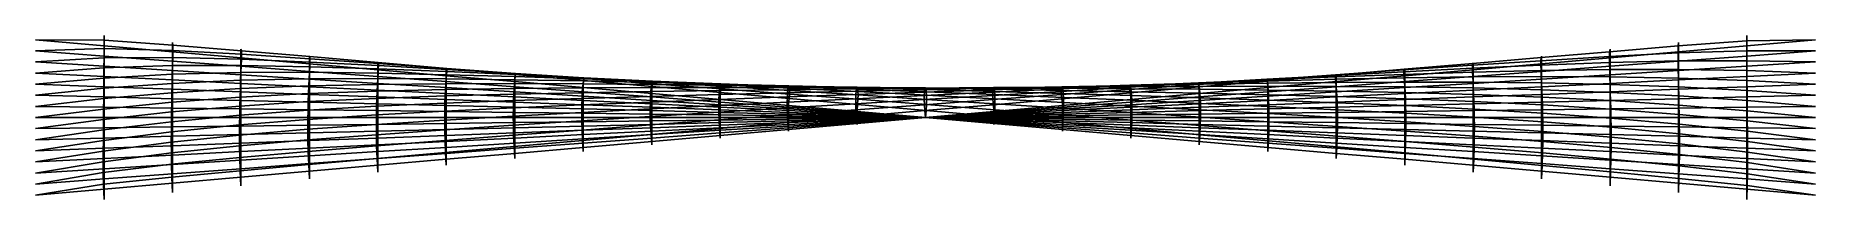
# Model space of a CAD drawing. Header units: metres. Extents: x 0 to 40, y -1.8 to 1.8.
import ezdxf

# ---------------------------------------------------------------- set-up
doc = ezdxf.new("R2010")
doc.units = ezdxf.units.M
doc.layers.add('Deflected structure', color=30, linetype='Continuous')
doc.layers.add('Original structure', color=3, linetype='Continuous')

msp = doc.modelspace()

# ---------------------------------------------------------------- linework, layer by layer
at = {"layer": 'Deflected structure'}
for p, q in [((0, 1.75, 23.438), (1.544, 1.738, 23.423)), ((1.544, 1.738, 23.423), (1.538, 1.846, 25)), ((1.542, 1.556, 21.853), (1.544, 1.738, 23.423)), ((1.544, 1.738, 23.423), (3.085, 1.626, 23.423)), ((3.085, 1.626, 23.423), (3.077, 1.692, 25)), ((3.085, 1.51, 21.849), (3.085, 1.626, 23.423)), ((3.085, 1.626, 23.423), (4.624, 1.5, 23.424)), ((35.376, 1.482, 1.574), (36.915, 1.614, 1.575)), ((36.914, 1.457, 3.145), (36.915, 1.614, 1.575)), ((36.915, 1.614, 1.575), (38.456, 1.729, 1.575)), ((36.915, 1.614, 1.575), (36.923, 1.692)), ((38.462, 1.846), (38.456, 1.729, 1.575)), ((38.456, 1.729, 1.575), (40, 1.75, 1.562)), ((38.456, 1.729, 1.575), (38.457, 1.502, 3.138)), ((1.542, 1.556, 21.853), (0, 1.5, 21.875)), ((0, 1.25, 20.312), (1.54, 1.342, 20.288)), ((1.537, 1.117, 18.724), (1.54, 1.342, 20.288)), ((1.54, 1.342, 20.288), (1.542, 1.556, 21.853)), ((1.54, 1.342, 20.288), (3.082, 1.353, 20.279)), ((3.085, 1.51, 21.849), (1.542, 1.556, 21.853)), ((3.078, 1.17, 18.711), (3.082, 1.353, 20.279)), ((3.082, 1.353, 20.279), (3.085, 1.51, 21.849)), ((3.082, 1.353, 20.279), (4.624, 1.313, 20.277)), ((4.626, 1.424, 21.849), (3.085, 1.51, 21.849)), ((4.624, 1.5, 23.424), (4.615, 1.538, 25)), ((4.62, 1.173, 18.707), (4.624, 1.313, 20.277)), ((4.626, 1.424, 21.849), (4.624, 1.5, 23.424)), ((4.624, 1.5, 23.424), (6.163, 1.37, 23.425)), ((4.624, 1.313, 20.277), (4.626, 1.424, 21.849)), ((4.624, 1.313, 20.277), (6.165, 1.248, 20.279)), ((6.166, 1.324, 21.852), (4.626, 1.424, 21.849)), ((6.163, 1.37, 23.425), (6.154, 1.385, 25)), ((6.161, 1.144, 18.708), (6.165, 1.248, 20.279)), ((6.166, 1.324, 21.852), (6.163, 1.37, 23.425)), ((6.163, 1.37, 23.425), (7.702, 1.237, 23.427)), ((6.165, 1.248, 20.279), (6.166, 1.324, 21.852)), ((6.165, 1.248, 20.279), (7.706, 1.169, 20.282)), ((7.706, 1.217, 21.854), (6.166, 1.324, 21.852)), ((7.702, 1.237, 23.427), (7.692, 1.231, 25)), ((7.706, 1.217, 21.854), (7.702, 1.237, 23.427)), ((7.702, 1.237, 23.427), (9.241, 1.103, 23.429)), ((7.706, 1.169, 20.282), (7.706, 1.217, 21.854)), ((9.245, 1.105, 21.857), (7.706, 1.217, 21.854)), ((30.759, 1.086, 1.57), (32.298, 1.218, 1.572)), ((32.293, 1.176, 3.143), (33.832, 1.279, 3.145)), ((32.298, 1.218, 1.572), (32.293, 1.176, 3.143)), ((32.298, 1.218, 1.572), (33.837, 1.35, 1.573)), ((32.308, 1.231), (32.298, 1.218, 1.572)), ((33.832, 1.279, 3.145), (35.373, 1.376, 3.146)), ((33.832, 1.279, 3.145), (33.837, 1.35, 1.573)), ((33.832, 1.18, 4.715), (33.832, 1.279, 3.145)), ((33.832, 1.18, 4.715), (35.374, 1.238, 4.715)), ((33.837, 1.35, 1.573), (35.376, 1.482, 1.574)), ((33.837, 1.35, 1.573), (33.846, 1.385)), ((35.376, 1.482, 1.574), (35.373, 1.376, 3.146)), ((35.373, 1.376, 3.146), (36.914, 1.457, 3.145)), ((35.373, 1.376, 3.146), (35.374, 1.238, 4.715)), ((35.374, 1.238, 4.715), (36.916, 1.273, 4.711)), ((35.374, 1.238, 4.715), (35.377, 1.083, 6.283)), ((35.385, 1.538), (35.376, 1.482, 1.574)), ((36.914, 1.457, 3.145), (38.457, 1.502, 3.138)), ((36.916, 1.273, 4.711), (36.914, 1.457, 3.145)), ((36.916, 1.273, 4.711), (38.458, 1.278, 4.702)), ((36.918, 1.083, 6.277), (36.916, 1.273, 4.711)), ((38.457, 1.502, 3.138), (38.458, 1.278, 4.702)), ((38.457, 1.502, 3.138), (40, 1.5, 3.125)), ((38.458, 1.278, 4.702), (38.459, 1.055, 6.266)), ((38.458, 1.278, 4.702), (40, 1.25, 4.688)), ((1.537, 1.117, 18.724), (0, 1, 18.75)), ((0, 0.75, 17.188), (1.535, 0.888, 17.16)), ((1.532, 0.657, 15.597), (1.535, 0.888, 17.16)), ((1.535, 0.888, 17.16), (1.537, 1.117, 18.724)), ((1.535, 0.888, 17.16), (3.073, 0.974, 17.145)), ((3.078, 1.17, 18.711), (1.537, 1.117, 18.724)), ((3.069, 0.768, 15.58), (3.073, 0.974, 17.145)), ((4.608, 0.838, 15.572), (3.069, 0.768, 15.58)), ((3.073, 0.974, 17.145), (3.078, 1.17, 18.711)), ((3.073, 0.974, 17.145), (4.614, 1.013, 17.139)), ((4.62, 1.173, 18.707), (3.078, 1.17, 18.711)), ((4.602, 0.652, 14.007), (4.608, 0.838, 15.572)), ((4.608, 0.838, 15.572), (4.614, 1.013, 17.139)), ((6.148, 0.872, 15.571), (4.608, 0.838, 15.572)), ((4.614, 1.013, 17.139), (4.62, 1.173, 18.707)), ((4.614, 1.013, 17.139), (6.155, 1.018, 17.138)), ((6.161, 1.144, 18.708), (4.62, 1.173, 18.707)), ((6.142, 0.713, 14.004), (6.148, 0.872, 15.571)), ((6.148, 0.872, 15.571), (6.155, 1.018, 17.138)), ((7.689, 0.881, 15.573), (6.148, 0.872, 15.571)), ((6.155, 1.018, 17.138), (6.161, 1.144, 18.708)), ((6.155, 1.018, 17.138), (7.696, 0.999, 17.141)), ((7.702, 1.096, 18.711), (6.161, 1.144, 18.708)), ((7.682, 0.746, 14.006), (7.689, 0.881, 15.573)), ((7.689, 0.881, 15.573), (7.696, 0.999, 17.141)), ((9.23, 0.873, 15.578), (7.689, 0.881, 15.573)), ((7.696, 0.999, 17.141), (7.702, 1.096, 18.711)), ((7.696, 0.999, 17.141), (9.237, 0.964, 17.146)), ((7.702, 1.096, 18.711), (7.706, 1.169, 20.282)), ((9.242, 1.035, 18.716), (7.702, 1.096, 18.711)), ((7.706, 1.169, 20.282), (9.246, 1.082, 20.286)), ((9.222, 0.761, 14.01), (9.23, 0.873, 15.578)), ((9.23, 0.873, 15.578), (9.237, 0.964, 17.146)), ((10.77, 0.852, 15.584), (9.23, 0.873, 15.578)), ((9.241, 1.103, 23.429), (9.231, 1.077, 25)), ((9.237, 0.964, 17.146), (9.242, 1.035, 18.716)), ((9.237, 0.964, 17.146), (10.777, 0.92, 17.152)), ((9.245, 1.105, 21.857), (9.241, 1.103, 23.429)), ((9.241, 1.103, 23.429), (10.78, 0.969, 23.431)), ((9.242, 1.035, 18.716), (9.246, 1.082, 20.286)), ((10.783, 0.967, 18.721), (9.242, 1.035, 18.716)), ((9.246, 1.082, 20.286), (9.245, 1.105, 21.857)), ((10.785, 0.992, 21.861), (9.245, 1.105, 21.857)), ((9.246, 1.082, 20.286), (10.785, 0.991, 20.291)), ((10.763, 0.763, 14.017), (10.77, 0.852, 15.584)), ((10.78, 0.969, 23.431), (10.769, 0.923, 25)), ((10.77, 0.852, 15.584), (10.777, 0.92, 17.152)), ((12.311, 0.823, 15.591), (10.77, 0.852, 15.584)), ((10.777, 0.92, 17.152), (10.783, 0.967, 18.721)), ((10.777, 0.92, 17.152), (12.318, 0.87, 17.159)), ((10.785, 0.992, 21.861), (10.78, 0.969, 23.431)), ((10.78, 0.969, 23.431), (12.318, 0.834, 23.433)), ((10.783, 0.967, 18.721), (10.785, 0.991, 20.291)), ((12.323, 0.895, 18.727), (10.783, 0.967, 18.721)), ((10.785, 0.991, 20.291), (10.785, 0.992, 21.861)), ((12.324, 0.877, 21.864), (10.785, 0.992, 21.861)), ((10.785, 0.991, 20.291), (12.325, 0.897, 20.296)), ((12.303, 0.756, 14.024), (12.311, 0.823, 15.591)), ((12.318, 0.834, 23.433), (12.308, 0.769, 25)), ((12.311, 0.823, 15.591), (12.318, 0.87, 17.159)), ((13.851, 0.79, 15.598), (12.311, 0.823, 15.591)), ((12.318, 0.87, 17.159), (12.323, 0.895, 18.727)), ((12.324, 0.877, 21.864), (12.318, 0.834, 23.433)), ((12.318, 0.87, 17.159), (13.858, 0.815, 17.166)), ((12.318, 0.834, 23.433), (13.857, 0.699, 23.435)), ((12.323, 0.895, 18.727), (12.325, 0.897, 20.296)), ((13.863, 0.82, 18.733), (12.323, 0.895, 18.727)), ((12.325, 0.897, 20.296), (12.324, 0.877, 21.864)), ((13.863, 0.761, 21.868), (12.324, 0.877, 21.864)), ((12.325, 0.897, 20.296), (13.865, 0.801, 20.301)), ((13.851, 0.79, 15.598), (13.858, 0.815, 17.166)), ((13.858, 0.815, 17.166), (13.863, 0.82, 18.733)), ((13.858, 0.815, 17.166), (15.398, 0.758, 17.173)), ((13.863, 0.82, 18.733), (13.865, 0.801, 20.301)), ((15.402, 0.742, 18.74), (13.863, 0.82, 18.733)), ((13.865, 0.801, 20.301), (13.863, 0.761, 21.868)), ((13.865, 0.801, 20.301), (15.404, 0.704, 20.306)), ((26.132, 0.771, 4.698), (27.671, 0.86, 4.702)), ((27.673, 0.85, 6.27), (26.133, 0.783, 6.264)), ((26.134, 0.74, 3.131), (27.674, 0.851, 3.134)), ((26.136, 0.775, 7.831), (27.677, 0.82, 7.837)), ((26.142, 0.689, 1.565), (27.681, 0.821, 1.567)), ((27.671, 0.86, 4.702), (29.211, 0.947, 4.706)), ((27.674, 0.851, 3.134), (27.671, 0.86, 4.702)), ((27.671, 0.86, 4.702), (27.673, 0.85, 6.27)), ((29.213, 0.913, 6.275), (27.673, 0.85, 6.27)), ((27.673, 0.85, 6.27), (27.677, 0.82, 7.837)), ((27.674, 0.851, 3.134), (29.213, 0.961, 3.137)), ((27.681, 0.821, 1.567), (27.674, 0.851, 3.134)), ((27.677, 0.82, 7.837), (29.217, 0.86, 7.843)), ((27.677, 0.82, 7.837), (27.683, 0.771, 9.405)), ((27.681, 0.821, 1.567), (29.22, 0.954, 1.569)), ((27.692, 0.769), (27.681, 0.821, 1.567)), ((29.211, 0.947, 4.706), (30.751, 1.03, 4.71)), ((29.213, 0.961, 3.137), (29.211, 0.947, 4.706)), ((29.211, 0.947, 4.706), (29.213, 0.913, 6.275)), ((29.213, 0.961, 3.137), (30.753, 1.07, 3.14)), ((30.753, 0.971, 6.279), (29.213, 0.913, 6.275)), ((29.22, 0.954, 1.569), (29.213, 0.961, 3.137)), ((29.213, 0.913, 6.275), (29.217, 0.86, 7.843)), ((29.217, 0.86, 7.843), (30.758, 0.894, 7.848)), ((29.217, 0.86, 7.843), (29.223, 0.789, 9.41)), ((29.22, 0.954, 1.569), (30.759, 1.086, 1.57)), ((29.231, 0.923), (29.22, 0.954, 1.569)), ((30.751, 1.03, 4.71), (32.292, 1.109, 4.713)), ((30.751, 1.03, 4.71), (30.753, 1.07, 3.14)), ((30.753, 0.971, 6.279), (30.751, 1.03, 4.71)), ((30.753, 1.07, 3.14), (32.293, 1.176, 3.143)), ((30.753, 1.07, 3.14), (30.759, 1.086, 1.57)), ((32.294, 1.022, 6.283), (30.753, 0.971, 6.279)), ((30.758, 0.894, 7.848), (30.753, 0.971, 6.279)), ((30.758, 0.894, 7.848), (32.299, 0.917, 7.851)), ((30.764, 0.799, 9.415), (30.758, 0.894, 7.848)), ((30.759, 1.086, 1.57), (30.769, 1.077)), ((32.292, 1.109, 4.713), (33.832, 1.18, 4.715)), ((32.293, 1.176, 3.143), (32.292, 1.109, 4.713)), ((32.292, 1.109, 4.713), (32.294, 1.022, 6.283)), ((33.835, 1.061, 6.284), (32.294, 1.022, 6.283)), ((32.294, 1.022, 6.283), (32.299, 0.917, 7.851)), ((32.299, 0.917, 7.851), (33.84, 0.927, 7.852)), ((32.299, 0.917, 7.851), (32.305, 0.798, 9.418)), ((33.835, 1.061, 6.284), (33.832, 1.18, 4.715)), ((35.377, 1.083, 6.283), (33.835, 1.061, 6.284)), ((33.84, 0.927, 7.852), (33.835, 1.061, 6.284)), ((33.845, 0.781, 9.419), (33.84, 0.927, 7.852)), ((33.84, 0.927, 7.852), (35.381, 0.919, 7.85)), ((35.377, 1.083, 6.283), (35.381, 0.919, 7.85)), ((36.918, 1.083, 6.277), (35.377, 1.083, 6.283)), ((35.381, 0.919, 7.85), (35.385, 0.746, 9.416)), ((35.381, 0.919, 7.85), (36.921, 0.888, 7.843)), ((36.921, 0.888, 7.843), (36.918, 1.083, 6.277)), ((38.459, 1.055, 6.266), (36.918, 1.083, 6.277)), ((36.925, 0.688, 9.407), (36.921, 0.888, 7.843)), ((36.921, 0.888, 7.843), (38.461, 0.831, 7.83)), ((38.459, 1.055, 6.266), (38.461, 0.831, 7.83)), ((40, 1, 6.25), (38.459, 1.055, 6.266)), ((38.461, 0.831, 7.83), (38.463, 0.606, 9.393)), ((38.461, 0.831, 7.83), (40, 0.75, 7.812)), ((1.532, 0.657, 15.597), (0, 0.5, 15.625)), ((1.53, 0.425, 14.034), (0, 0.25, 14.062)), ((1.528, 0.191, 12.471), (1.53, 0.425, 14.034)), ((1.53, 0.425, 14.034), (1.532, 0.657, 15.597)), ((1.53, 0.425, 14.034), (3.065, 0.558, 14.016)), ((3.069, 0.768, 15.58), (1.532, 0.657, 15.597)), ((3.061, 0.343, 12.453), (3.065, 0.558, 14.016)), ((4.597, 0.458, 12.443), (3.061, 0.343, 12.453)), ((3.065, 0.558, 14.016), (3.069, 0.768, 15.58)), ((3.065, 0.558, 14.016), (4.602, 0.652, 14.007)), ((4.592, 0.257, 10.88), (4.597, 0.458, 12.443)), ((4.597, 0.458, 12.443), (4.602, 0.652, 14.007)), ((6.135, 0.541, 12.44), (4.597, 0.458, 12.443)), ((4.602, 0.652, 14.007), (6.142, 0.713, 14.004)), ((6.129, 0.357, 10.876), (6.135, 0.541, 12.44)), ((6.129, 0.357, 10.876), (7.668, 0.431, 10.877)), ((6.135, 0.541, 12.44), (6.142, 0.713, 14.004)), ((7.674, 0.596, 12.441), (6.135, 0.541, 12.44)), ((6.142, 0.713, 14.004), (7.682, 0.746, 14.006)), ((7.662, 0.252, 9.314), (7.668, 0.431, 10.877)), ((7.668, 0.431, 10.877), (7.674, 0.596, 12.441)), ((7.668, 0.431, 10.877), (9.207, 0.486, 10.88)), ((7.674, 0.596, 12.441), (7.682, 0.746, 14.006)), ((9.214, 0.632, 12.445), (7.674, 0.596, 12.441)), ((7.682, 0.746, 14.006), (9.222, 0.761, 14.01)), ((9.201, 0.323, 9.318), (9.207, 0.486, 10.88)), ((9.207, 0.486, 10.88), (9.214, 0.632, 12.445)), ((9.207, 0.486, 10.88), (10.747, 0.527, 10.886)), ((9.214, 0.632, 12.445), (9.222, 0.761, 14.01)), ((10.755, 0.654, 12.451), (9.214, 0.632, 12.445)), ((9.222, 0.761, 14.01), (10.763, 0.763, 14.017)), ((10.741, 0.381, 9.323), (10.747, 0.527, 10.886)), ((12.281, 0.431, 9.33), (10.741, 0.381, 9.323)), ((10.747, 0.527, 10.886), (10.755, 0.654, 12.451)), ((10.747, 0.527, 10.886), (12.287, 0.559, 10.893)), ((10.755, 0.654, 12.451), (10.763, 0.763, 14.017)), ((12.295, 0.667, 12.458), (10.755, 0.654, 12.451)), ((10.763, 0.763, 14.017), (12.303, 0.756, 14.024)), ((12.276, 0.283, 7.769), (12.281, 0.431, 9.33)), ((12.281, 0.431, 9.33), (12.287, 0.559, 10.893)), ((13.821, 0.476, 9.337), (12.281, 0.431, 9.33)), ((12.287, 0.559, 10.893), (12.295, 0.667, 12.458)), ((12.287, 0.559, 10.893), (13.827, 0.585, 10.901)), ((12.295, 0.667, 12.458), (12.303, 0.756, 14.024)), ((13.835, 0.674, 12.466), (12.295, 0.667, 12.458)), ((12.303, 0.756, 14.024), (13.843, 0.742, 14.032)), ((13.816, 0.345, 7.775), (13.821, 0.476, 9.337)), ((13.816, 0.345, 7.775), (15.356, 0.405, 7.782)), ((13.821, 0.476, 9.337), (13.827, 0.585, 10.901)), ((15.361, 0.516, 9.345), (13.821, 0.476, 9.337)), ((13.827, 0.585, 10.901), (13.835, 0.674, 12.466)), ((13.827, 0.585, 10.901), (15.368, 0.607, 10.909)), ((13.835, 0.674, 12.466), (13.843, 0.742, 14.032)), ((15.375, 0.677, 12.474), (13.835, 0.674, 12.466)), ((13.843, 0.742, 14.032), (13.851, 0.79, 15.598)), ((13.843, 0.742, 14.032), (15.384, 0.725, 14.04)), ((13.857, 0.699, 23.435), (13.846, 0.615, 25)), ((15.391, 0.753, 15.606), (13.851, 0.79, 15.598)), ((13.863, 0.761, 21.868), (13.857, 0.699, 23.435)), ((13.857, 0.699, 23.435), (15.396, 0.564, 23.436)), ((15.402, 0.645, 21.872), (13.863, 0.761, 21.868)), ((15.354, 0.272, 6.222), (15.356, 0.405, 7.782)), ((15.356, 0.405, 7.782), (15.361, 0.516, 9.345)), ((15.356, 0.405, 7.782), (16.896, 0.462, 7.79)), ((15.361, 0.516, 9.345), (15.368, 0.607, 10.909)), ((16.901, 0.554, 9.353), (15.361, 0.516, 9.345)), ((15.368, 0.607, 10.909), (15.375, 0.677, 12.474)), ((15.368, 0.607, 10.909), (16.908, 0.626, 10.917)), ((15.375, 0.677, 12.474), (15.384, 0.725, 14.04)), ((16.916, 0.676, 12.482), (15.375, 0.677, 12.474)), ((15.384, 0.725, 14.04), (15.391, 0.753, 15.606)), ((15.384, 0.725, 14.04), (16.924, 0.705, 14.048)), ((15.396, 0.564, 23.436), (15.385, 0.462, 25)), ((15.391, 0.753, 15.606), (15.398, 0.758, 17.173)), ((16.932, 0.713, 15.614), (15.391, 0.753, 15.606)), ((15.402, 0.645, 21.872), (15.396, 0.564, 23.436)), ((15.396, 0.564, 23.436), (16.935, 0.428, 23.438)), ((15.398, 0.758, 17.173), (15.402, 0.742, 18.74)), ((15.398, 0.758, 17.173), (16.938, 0.699, 17.18)), ((15.402, 0.742, 18.74), (15.404, 0.704, 20.306)), ((16.942, 0.664, 18.746), (15.402, 0.742, 18.74)), ((15.404, 0.704, 20.306), (15.402, 0.645, 21.872)), ((16.941, 0.528, 21.875), (15.402, 0.645, 21.872)), ((15.404, 0.704, 20.306), (16.943, 0.607, 20.311)), ((16.893, 0.348, 6.228), (16.896, 0.462, 7.79)), ((18.433, 0.423, 6.234), (16.893, 0.348, 6.228)), ((16.896, 0.462, 7.79), (16.901, 0.554, 9.353)), ((16.896, 0.462, 7.79), (18.436, 0.517, 7.797)), ((16.901, 0.554, 9.353), (16.908, 0.626, 10.917)), ((18.441, 0.591, 9.361), (16.901, 0.554, 9.353)), ((16.908, 0.626, 10.917), (16.916, 0.676, 12.482)), ((16.908, 0.626, 10.917), (18.448, 0.643, 10.925)), ((16.916, 0.676, 12.482), (16.924, 0.705, 14.048)), ((18.456, 0.674, 12.49), (16.916, 0.676, 12.482)), ((16.935, 0.428, 23.438), (16.923, 0.308, 25)), ((16.924, 0.705, 14.048), (16.932, 0.713, 15.614)), ((16.924, 0.705, 14.048), (18.464, 0.684, 14.056)), ((16.932, 0.713, 15.614), (16.938, 0.699, 17.18)), ((18.472, 0.672, 15.622), (16.932, 0.713, 15.614)), ((16.941, 0.528, 21.875), (16.935, 0.428, 23.438)), ((16.935, 0.428, 23.438), (18.473, 0.293, 23.44)), ((16.938, 0.699, 17.18), (16.942, 0.664, 18.746)), ((16.938, 0.699, 17.18), (18.478, 0.639, 17.187)), ((16.943, 0.607, 20.311), (16.941, 0.528, 21.875)), ((18.48, 0.411, 21.879), (16.941, 0.528, 21.875)), ((16.942, 0.664, 18.746), (16.943, 0.607, 20.311)), ((18.482, 0.584, 18.752), (16.942, 0.664, 18.746)), ((16.943, 0.607, 20.311), (18.483, 0.508, 20.316)), ((18.433, 0.423, 6.234), (18.436, 0.517, 7.797)), ((19.973, 0.497, 6.24), (18.433, 0.423, 6.234)), ((18.434, 0.309, 4.673), (18.433, 0.423, 6.234)), ((18.434, 0.309, 4.673), (19.973, 0.403, 4.678)), ((18.436, 0.517, 7.797), (18.441, 0.591, 9.361)), ((18.436, 0.517, 7.797), (19.976, 0.572, 7.804)), ((18.441, 0.591, 9.361), (18.448, 0.643, 10.925)), ((19.981, 0.625, 9.368), (18.441, 0.591, 9.361)), ((18.448, 0.643, 10.925), (18.456, 0.674, 12.49)), ((18.448, 0.643, 10.925), (19.988, 0.658, 10.933)), ((18.456, 0.674, 12.49), (18.464, 0.684, 14.056)), ((19.996, 0.67, 12.499), (18.456, 0.674, 12.49)), ((18.464, 0.684, 14.056), (18.472, 0.672, 15.622)), ((18.464, 0.684, 14.056), (20.005, 0.66, 14.064)), ((18.472, 0.672, 15.622), (18.478, 0.639, 17.187)), ((20.012, 0.63, 15.629), (18.472, 0.672, 15.622)), ((18.48, 0.411, 21.879), (18.473, 0.293, 23.44)), ((18.478, 0.639, 17.187), (18.482, 0.584, 18.752)), ((18.478, 0.639, 17.187), (20.018, 0.578, 17.194)), ((18.483, 0.508, 20.316), (18.48, 0.411, 21.879)), ((20.019, 0.294, 21.882), (18.48, 0.411, 21.879)), ((18.482, 0.584, 18.752), (18.483, 0.508, 20.316)), ((20.022, 0.504, 18.758), (18.482, 0.584, 18.752)), ((18.483, 0.508, 20.316), (20.022, 0.409, 20.321)), ((19.973, 0.497, 6.24), (19.976, 0.572, 7.804)), ((21.513, 0.57, 6.247), (19.973, 0.497, 6.24)), ((19.973, 0.403, 4.678), (19.973, 0.497, 6.24)), ((19.973, 0.403, 4.678), (21.513, 0.496, 4.683)), ((19.977, 0.289, 3.117), (19.973, 0.403, 4.678)), ((19.976, 0.572, 7.804), (19.981, 0.625, 9.368)), ((19.976, 0.572, 7.804), (21.516, 0.625, 7.811)), ((19.977, 0.289, 3.117), (21.517, 0.403, 3.12)), ((21.522, 0.659, 9.376), (19.981, 0.625, 9.368)), ((19.981, 0.625, 9.368), (19.988, 0.658, 10.933)), ((19.988, 0.658, 10.933), (21.529, 0.672, 10.941)), ((19.988, 0.658, 10.933), (19.996, 0.67, 12.499)), ((19.996, 0.67, 12.499), (20.005, 0.66, 14.064)), ((21.537, 0.664, 12.507), (19.996, 0.67, 12.499)), ((20.005, 0.66, 14.064), (20.012, 0.63, 15.629)), ((20.005, 0.66, 14.064), (21.545, 0.636, 14.072)), ((20.012, 0.63, 15.629), (20.018, 0.578, 17.194)), ((21.552, 0.586, 15.637), (20.012, 0.63, 15.629)), ((20.018, 0.578, 17.194), (20.022, 0.504, 18.758)), ((20.018, 0.578, 17.194), (21.558, 0.515, 17.201)), ((20.022, 0.409, 20.321), (20.019, 0.294, 21.882)), ((20.022, 0.504, 18.758), (20.022, 0.409, 20.321)), ((21.561, 0.423, 18.764), (20.022, 0.504, 18.758)), ((20.022, 0.409, 20.321), (21.561, 0.31, 20.326)), ((23.053, 0.643, 6.253), (21.513, 0.57, 6.247)), ((21.513, 0.57, 6.247), (21.516, 0.625, 7.811)), ((21.513, 0.496, 4.683), (23.052, 0.589, 4.688)), ((21.513, 0.496, 4.683), (21.513, 0.57, 6.247)), ((21.517, 0.403, 3.12), (21.513, 0.496, 4.683)), ((21.516, 0.625, 7.811), (23.056, 0.677, 7.818)), ((21.516, 0.625, 7.811), (21.522, 0.659, 9.376)), ((21.517, 0.403, 3.12), (23.056, 0.516, 3.124)), ((21.526, 0.289, 1.559), (21.517, 0.403, 3.12)), ((23.062, 0.691, 9.384), (21.522, 0.659, 9.376)), ((21.522, 0.659, 9.376), (21.529, 0.672, 10.941)), ((21.526, 0.289, 1.559), (23.064, 0.422, 1.561)), ((21.529, 0.672, 10.941), (23.069, 0.684, 10.949)), ((21.529, 0.672, 10.941), (21.537, 0.664, 12.507)), ((21.537, 0.664, 12.507), (21.545, 0.636, 14.072)), ((23.077, 0.657, 12.515), (21.537, 0.664, 12.507)), ((21.545, 0.636, 14.072), (21.552, 0.586, 15.637)), ((21.545, 0.636, 14.072), (23.085, 0.609, 14.08)), ((21.552, 0.586, 15.637), (21.558, 0.515, 17.201)), ((23.092, 0.541, 15.644), (21.552, 0.586, 15.637)), ((21.558, 0.515, 17.201), (21.561, 0.423, 18.764)), ((21.558, 0.515, 17.201), (23.098, 0.452, 17.208)), ((21.561, 0.423, 18.764), (21.561, 0.31, 20.326)), ((23.101, 0.341, 18.77), (21.561, 0.423, 18.764)), ((23.052, 0.589, 4.688), (24.592, 0.68, 4.693)), ((23.052, 0.589, 4.688), (23.053, 0.643, 6.253)), ((23.056, 0.516, 3.124), (23.052, 0.589, 4.688)), ((24.593, 0.714, 6.259), (23.053, 0.643, 6.253)), ((23.053, 0.643, 6.253), (23.056, 0.677, 7.818)), ((23.056, 0.677, 7.818), (24.596, 0.727, 7.825)), ((23.056, 0.677, 7.818), (23.062, 0.691, 9.384)), ((23.056, 0.516, 3.124), (24.595, 0.628, 3.128)), ((23.064, 0.422, 1.561), (23.056, 0.516, 3.124)), ((24.602, 0.721, 9.391), (23.062, 0.691, 9.384)), ((23.062, 0.691, 9.384), (23.069, 0.684, 10.949)), ((23.064, 0.422, 1.561), (24.603, 0.556, 1.563)), ((23.077, 0.308), (23.064, 0.422, 1.561)), ((23.069, 0.684, 10.949), (24.609, 0.694, 10.957)), ((23.069, 0.684, 10.949), (23.077, 0.657, 12.515)), ((23.077, 0.657, 12.515), (23.085, 0.609, 14.08)), ((24.617, 0.648, 12.523), (23.077, 0.657, 12.515)), ((23.085, 0.609, 14.08), (23.092, 0.541, 15.644)), ((23.085, 0.609, 14.08), (24.625, 0.581, 14.088)), ((23.092, 0.541, 15.644), (23.098, 0.452, 17.208)), ((24.632, 0.494, 15.652), (23.092, 0.541, 15.644)), ((23.098, 0.452, 17.208), (23.101, 0.341, 18.77)), ((23.098, 0.452, 17.208), (24.637, 0.387, 17.214)), ((24.592, 0.68, 4.693), (26.132, 0.771, 4.698)), ((24.592, 0.68, 4.693), (24.593, 0.714, 6.259)), ((24.595, 0.628, 3.128), (24.592, 0.68, 4.693)), ((26.133, 0.783, 6.264), (24.593, 0.714, 6.259)), ((24.593, 0.714, 6.259), (24.596, 0.727, 7.825)), ((24.595, 0.628, 3.128), (26.134, 0.74, 3.131)), ((24.603, 0.556, 1.563), (24.595, 0.628, 3.128)), ((24.596, 0.727, 7.825), (26.136, 0.775, 7.831)), ((24.596, 0.727, 7.825), (24.602, 0.721, 9.391)), ((26.142, 0.748, 9.398), (24.602, 0.721, 9.391)), ((24.602, 0.721, 9.391), (24.609, 0.694, 10.957)), ((24.603, 0.556, 1.563), (26.142, 0.689, 1.565)), ((24.615, 0.462), (24.603, 0.556, 1.563)), ((24.609, 0.694, 10.957), (26.15, 0.701, 10.964)), ((24.609, 0.694, 10.957), (24.617, 0.648, 12.523)), ((24.617, 0.648, 12.523), (24.625, 0.581, 14.088)), ((26.158, 0.635, 12.53), (24.617, 0.648, 12.523)), ((24.625, 0.581, 14.088), (24.632, 0.494, 15.652)), ((24.625, 0.581, 14.088), (26.165, 0.55, 14.095)), ((24.632, 0.494, 15.652), (24.637, 0.387, 17.214)), ((26.172, 0.445, 15.658), (24.632, 0.494, 15.652)), ((26.132, 0.771, 4.698), (26.133, 0.783, 6.264)), ((26.134, 0.74, 3.131), (26.132, 0.771, 4.698)), ((26.133, 0.783, 6.264), (26.136, 0.775, 7.831)), ((26.142, 0.689, 1.565), (26.134, 0.74, 3.131)), ((26.136, 0.775, 7.831), (26.142, 0.748, 9.398)), ((27.683, 0.771, 9.405), (26.142, 0.748, 9.398)), ((26.142, 0.748, 9.398), (26.15, 0.701, 10.964)), ((26.154, 0.615), (26.142, 0.689, 1.565)), ((26.15, 0.701, 10.964), (27.69, 0.704, 10.971)), ((26.15, 0.701, 10.964), (26.158, 0.635, 12.53)), ((26.158, 0.635, 12.53), (26.165, 0.55, 14.095)), ((27.698, 0.618, 12.537), (26.158, 0.635, 12.53)), ((26.165, 0.55, 14.095), (26.172, 0.445, 15.658)), ((26.165, 0.55, 14.095), (27.705, 0.514, 14.101)), ((26.172, 0.445, 15.658), (26.177, 0.319, 17.221)), ((27.712, 0.392, 15.665), (26.172, 0.445, 15.658)), ((29.223, 0.789, 9.41), (27.683, 0.771, 9.405)), ((27.683, 0.771, 9.405), (27.69, 0.704, 10.971)), ((27.69, 0.704, 10.971), (27.698, 0.618, 12.537)), ((27.69, 0.704, 10.971), (29.231, 0.701, 10.977)), ((27.698, 0.618, 12.537), (27.705, 0.514, 14.101)), ((29.238, 0.595, 12.543), (27.698, 0.618, 12.537)), ((27.705, 0.514, 14.101), (27.712, 0.392, 15.665)), ((27.705, 0.514, 14.101), (29.245, 0.473, 14.107)), ((30.764, 0.799, 9.415), (29.223, 0.789, 9.41)), ((29.223, 0.789, 9.41), (29.231, 0.701, 10.977)), ((29.231, 0.701, 10.977), (29.238, 0.595, 12.543)), ((29.231, 0.701, 10.977), (30.771, 0.689, 10.982)), ((29.238, 0.595, 12.543), (29.245, 0.473, 14.107)), ((30.778, 0.563, 12.547), (29.238, 0.595, 12.543)), ((29.245, 0.473, 14.107), (29.251, 0.333, 15.67)), ((29.245, 0.473, 14.107), (30.785, 0.423, 14.112)), ((30.771, 0.689, 10.982), (30.764, 0.799, 9.415)), ((32.305, 0.798, 9.418), (30.764, 0.799, 9.415)), ((30.778, 0.563, 12.547), (30.771, 0.689, 10.982)), ((30.771, 0.689, 10.982), (32.311, 0.665, 10.985)), ((30.785, 0.423, 14.112), (30.778, 0.563, 12.547)), ((32.318, 0.519, 12.55), (30.778, 0.563, 12.547)), ((30.791, 0.267, 15.674), (30.785, 0.423, 14.112)), ((30.785, 0.423, 14.112), (32.324, 0.362, 14.114)), ((32.305, 0.798, 9.418), (32.311, 0.665, 10.985)), ((33.845, 0.781, 9.419), (32.305, 0.798, 9.418)), ((32.311, 0.665, 10.985), (32.318, 0.519, 12.55)), ((32.311, 0.665, 10.985), (33.851, 0.625, 10.985)), ((32.318, 0.519, 12.55), (32.324, 0.362, 14.114)), ((33.857, 0.46, 12.55), (32.318, 0.519, 12.55)), ((33.851, 0.625, 10.985), (33.845, 0.781, 9.419)), ((35.385, 0.746, 9.416), (33.845, 0.781, 9.419)), ((33.857, 0.46, 12.55), (33.851, 0.625, 10.985)), ((33.851, 0.625, 10.985), (35.39, 0.566, 10.981)), ((33.863, 0.285, 14.114), (33.857, 0.46, 12.55)), ((35.395, 0.38, 12.545), (33.857, 0.46, 12.55)), ((35.385, 0.746, 9.416), (35.39, 0.566, 10.981)), ((36.925, 0.688, 9.407), (35.385, 0.746, 9.416)), ((35.39, 0.566, 10.981), (35.395, 0.38, 12.545)), ((35.39, 0.566, 10.981), (36.928, 0.485, 10.972)), ((36.928, 0.485, 10.972), (36.925, 0.688, 9.407)), ((38.463, 0.606, 9.393), (36.925, 0.688, 9.407)), ((36.932, 0.278, 12.536), (36.928, 0.485, 10.972)), ((36.928, 0.485, 10.972), (38.465, 0.38, 10.957)), ((38.463, 0.606, 9.393), (38.465, 0.38, 10.957)), ((40, 0.5, 9.375), (38.463, 0.606, 9.393)), ((1.528, 0.191, 12.471), (0, 0, 12.5)), ((1.526, -0.043, 10.909), (1.528, 0.191, 12.471)), ((1.526, -0.043, 10.909), (3.057, 0.125, 10.89)), ((3.061, 0.343, 12.453), (1.528, 0.191, 12.471)), ((3.054, -0.097, 9.328), (3.057, 0.125, 10.89)), ((4.588, 0.049, 9.318), (3.054, -0.097, 9.328)), ((3.057, 0.125, 10.89), (3.061, 0.343, 12.453)), ((3.057, 0.125, 10.89), (4.592, 0.257, 10.88)), ((4.585, -0.168, 7.757), (4.588, 0.049, 9.318)), ((4.588, 0.049, 9.318), (4.592, 0.257, 10.88)), ((6.124, 0.163, 9.314), (4.588, 0.049, 9.318)), ((4.592, 0.257, 10.88), (6.129, 0.357, 10.876)), ((6.121, -0.044, 7.753), (6.124, 0.163, 9.314)), ((6.121, -0.044, 7.753), (7.659, 0.057, 7.754)), ((6.124, 0.163, 9.314), (6.129, 0.357, 10.876)), ((7.662, 0.252, 9.314), (6.124, 0.163, 9.314)), ((7.658, -0.155, 6.196), (7.659, 0.057, 7.754)), ((7.659, 0.057, 7.754), (7.662, 0.252, 9.314)), ((7.659, 0.057, 7.754), (9.197, 0.142, 7.757)), ((9.201, 0.323, 9.318), (7.662, 0.252, 9.314)), ((9.196, -0.058, 6.199), (9.197, 0.142, 7.757)), ((10.735, 0.031, 6.204), (9.196, -0.058, 6.199)), ((9.197, 0.142, 7.757), (9.201, 0.323, 9.318)), ((9.197, 0.142, 7.757), (10.737, 0.216, 7.763)), ((10.741, 0.381, 9.323), (9.201, 0.323, 9.318)), ((10.735, 0.031, 6.204), (10.737, 0.216, 7.763)), ((12.274, 0.115, 6.209), (10.735, 0.031, 6.204)), ((10.737, -0.175, 4.648), (10.735, 0.031, 6.204)), ((10.737, 0.216, 7.763), (10.741, 0.381, 9.323)), ((10.737, 0.216, 7.763), (12.276, 0.283, 7.769)), ((12.274, 0.115, 6.209), (12.276, 0.283, 7.769)), ((13.814, 0.195, 6.215), (12.274, 0.115, 6.209)), ((12.276, -0.074, 4.653), (12.274, 0.115, 6.209)), ((12.276, 0.283, 7.769), (13.816, 0.345, 7.775)), ((12.276, -0.074, 4.653), (13.815, 0.023, 4.657)), ((13.814, 0.195, 6.215), (13.816, 0.345, 7.775)), ((15.354, 0.272, 6.222), (13.814, 0.195, 6.215)), ((13.815, 0.023, 4.657), (13.814, 0.195, 6.215)), ((13.815, 0.023, 4.657), (15.355, 0.12, 4.663)), ((13.821, -0.168, 3.102), (13.815, 0.023, 4.657)), ((16.893, 0.348, 6.228), (15.354, 0.272, 6.222)), ((15.355, 0.12, 4.663), (15.354, 0.272, 6.222)), ((15.355, 0.12, 4.663), (16.894, 0.215, 4.668)), ((15.36, -0.053, 3.106), (15.355, 0.12, 4.663)), ((15.36, -0.053, 3.106), (16.899, 0.062, 3.109)), ((16.894, 0.215, 4.668), (16.893, 0.348, 6.228)), ((16.894, 0.215, 4.668), (18.434, 0.309, 4.673)), ((16.899, 0.062, 3.109), (16.894, 0.215, 4.668)), ((16.899, 0.062, 3.109), (18.438, 0.176, 3.113)), ((16.909, -0.112, 1.553), (16.899, 0.062, 3.109)), ((16.909, -0.112, 1.553), (18.448, 0.022, 1.555)), ((18.438, 0.176, 3.113), (18.434, 0.309, 4.673)), ((18.438, 0.176, 3.113), (19.977, 0.289, 3.117)), ((18.448, 0.022, 1.555), (18.438, 0.176, 3.113)), ((18.448, 0.022, 1.555), (19.987, 0.155, 1.557)), ((18.462, -0.154), (18.448, 0.022, 1.555)), ((18.473, 0.293, 23.44), (18.462, 0.154, 25)), ((18.473, 0.293, 23.44), (20.012, 0.157, 23.442)), ((19.987, 0.155, 1.557), (19.977, 0.289, 3.117)), ((19.987, 0.155, 1.557), (21.526, 0.289, 1.559)), ((20, 0), (19.987, 0.155, 1.557)), ((20.012, 0.157, 23.442), (20, 0, 25)), ((20.019, 0.294, 21.882), (20.012, 0.157, 23.442)), ((20.012, 0.157, 23.442), (21.551, 0.021, 23.444)), ((21.558, 0.176, 21.886), (20.019, 0.294, 21.882)), ((21.538, 0.154), (21.526, 0.289, 1.559)), ((21.551, 0.021, 23.444), (21.538, -0.154, 25)), ((21.558, 0.176, 21.886), (21.551, 0.021, 23.444)), ((21.551, 0.021, 23.444), (23.089, -0.115, 23.446)), ((21.561, 0.31, 20.326), (21.558, 0.176, 21.886)), ((23.097, 0.058, 21.889), (21.558, 0.176, 21.886)), ((21.561, 0.31, 20.326), (23.101, 0.21, 20.331)), ((23.097, 0.058, 21.889), (23.089, -0.115, 23.446)), ((23.101, 0.21, 20.331), (23.097, 0.058, 21.889)), ((24.636, -0.061, 21.893), (23.097, 0.058, 21.889)), ((23.101, 0.341, 18.77), (23.101, 0.21, 20.331)), ((24.64, 0.258, 18.776), (23.101, 0.341, 18.77)), ((23.101, 0.21, 20.331), (24.64, 0.109, 20.335)), ((24.64, 0.109, 20.335), (24.636, -0.061, 21.893)), ((24.637, 0.387, 17.214), (24.64, 0.258, 18.776)), ((24.637, 0.387, 17.214), (26.177, 0.319, 17.221)), ((24.64, 0.258, 18.776), (24.64, 0.109, 20.335)), ((26.18, 0.174, 18.781), (24.64, 0.258, 18.776)), ((24.64, 0.109, 20.335), (26.179, 0.008, 20.34)), ((26.179, 0.008, 20.34), (26.175, -0.179, 21.896)), ((26.177, 0.319, 17.221), (26.18, 0.174, 18.781)), ((26.177, 0.319, 17.221), (27.717, 0.249, 17.226)), ((26.18, 0.174, 18.781), (26.179, 0.008, 20.34)), ((26.179, 0.008, 20.34), (27.718, -0.095, 20.344)), ((27.719, 0.087, 18.786), (26.18, 0.174, 18.781)), ((27.712, 0.392, 15.665), (27.717, 0.249, 17.226)), ((29.251, 0.333, 15.67), (27.712, 0.392, 15.665)), ((27.717, 0.249, 17.226), (27.719, 0.087, 18.786)), ((27.717, 0.249, 17.226), (29.256, 0.175, 17.231)), ((27.719, 0.087, 18.786), (27.718, -0.095, 20.344)), ((29.258, -0.002, 18.791), (27.719, 0.087, 18.786)), ((29.251, 0.333, 15.67), (29.256, 0.175, 17.231)), ((30.791, 0.267, 15.674), (29.251, 0.333, 15.67)), ((29.256, 0.175, 17.231), (29.258, -0.002, 18.791)), ((29.256, 0.175, 17.231), (30.795, 0.094, 17.236)), ((30.795, 0.094, 17.236), (30.791, 0.267, 15.674)), ((32.33, 0.19, 15.677), (30.791, 0.267, 15.674)), ((30.797, -0.097, 18.795), (30.795, 0.094, 17.236)), ((30.795, 0.094, 17.236), (32.334, 0.004, 17.238)), ((32.324, 0.362, 14.114), (32.33, 0.19, 15.677)), ((32.324, 0.362, 14.114), (33.863, 0.285, 14.114)), ((32.33, 0.19, 15.677), (32.334, 0.004, 17.238)), ((33.868, 0.099, 15.676), (32.33, 0.19, 15.677)), ((32.334, 0.004, 17.238), (32.336, -0.199, 18.797)), ((32.334, 0.004, 17.238), (33.871, -0.099, 17.238)), ((33.868, 0.099, 15.676), (33.863, 0.285, 14.114)), ((33.863, 0.285, 14.114), (35.4, 0.188, 14.109)), ((33.871, -0.099, 17.238), (33.868, 0.099, 15.676)), ((35.404, -0.012, 15.672), (33.868, 0.099, 15.676)), ((35.395, 0.38, 12.545), (35.4, 0.188, 14.109)), ((36.932, 0.278, 12.536), (35.395, 0.38, 12.545)), ((35.4, 0.188, 14.109), (35.404, -0.012, 15.672)), ((35.4, 0.188, 14.109), (36.936, 0.068, 14.099)), ((36.936, 0.068, 14.099), (36.932, 0.278, 12.536)), ((38.467, 0.151, 12.52), (36.932, 0.278, 12.536)), ((36.939, -0.147, 15.662), (36.936, 0.068, 14.099)), ((36.936, 0.068, 14.099), (38.469, -0.078, 14.083)), ((38.465, 0.38, 10.957), (38.467, 0.151, 12.52)), ((38.465, 0.38, 10.957), (40, 0.25, 10.938)), ((38.467, 0.151, 12.52), (38.469, -0.078, 14.083)), ((40, 0, 12.5), (38.467, 0.151, 12.52)), ((0, -0.25, 10.938), (1.526, -0.043, 10.909)), ((1.524, -0.279, 9.346), (0, -0.5, 9.375)), ((1.523, -0.516, 7.784), (1.524, -0.279, 9.346)), ((1.523, -0.516, 7.784), (3.052, -0.323, 7.766)), ((1.524, -0.279, 9.346), (1.526, -0.043, 10.909)), ((3.054, -0.097, 9.328), (1.524, -0.279, 9.346)), ((3.05, -0.556, 6.206), (3.052, -0.323, 7.766)), ((4.584, -0.396, 6.197), (3.05, -0.556, 6.206)), ((3.052, -0.323, 7.766), (3.054, -0.097, 9.328)), ((3.052, -0.323, 7.766), (4.585, -0.168, 7.757)), ((4.584, -0.396, 6.197), (4.585, -0.168, 7.757)), ((6.12, -0.266, 6.195), (4.584, -0.396, 6.197)), ((4.585, -0.638, 4.64), (4.584, -0.396, 6.197)), ((4.585, -0.168, 7.757), (6.121, -0.044, 7.753)), ((6.12, -0.266, 6.195), (6.121, -0.044, 7.753)), ((7.658, -0.155, 6.196), (6.12, -0.266, 6.195)), ((6.122, -0.505, 4.639), (6.12, -0.266, 6.195)), ((6.122, -0.505, 4.639), (7.659, -0.387, 4.641)), ((9.196, -0.058, 6.199), (7.658, -0.155, 6.196)), ((7.659, -0.387, 4.641), (7.658, -0.155, 6.196)), ((7.659, -0.387, 4.641), (9.198, -0.278, 4.644)), ((7.665, -0.641, 3.089), (7.659, -0.387, 4.641)), ((9.198, -0.278, 4.644), (9.196, -0.058, 6.199)), ((9.198, -0.278, 4.644), (10.737, -0.175, 4.648)), ((9.204, -0.52, 3.092), (9.198, -0.278, 4.644)), ((10.737, -0.175, 4.648), (12.276, -0.074, 4.653)), ((10.743, -0.401, 3.095), (10.737, -0.175, 4.648)), ((10.743, -0.401, 3.095), (12.282, -0.284, 3.098)), ((12.282, -0.284, 3.098), (12.276, -0.074, 4.653)), ((12.282, -0.284, 3.098), (13.821, -0.168, 3.102)), ((12.292, -0.515, 1.547), (12.282, -0.284, 3.098)), ((12.292, -0.515, 1.547), (13.831, -0.38, 1.549)), ((13.821, -0.168, 3.102), (15.36, -0.053, 3.106)), ((13.831, -0.38, 1.549), (13.821, -0.168, 3.102)), ((13.831, -0.38, 1.549), (15.37, -0.246, 1.551)), ((13.846, -0.615), (13.831, -0.38, 1.549)), ((15.37, -0.246, 1.551), (15.36, -0.053, 3.106)), ((15.37, -0.246, 1.551), (16.909, -0.112, 1.553)), ((15.385, -0.462), (15.37, -0.246, 1.551)), ((16.923, -0.308), (16.909, -0.112, 1.553)), ((23.089, -0.115, 23.446), (23.077, -0.308, 25)), ((23.089, -0.115, 23.446), (24.628, -0.251, 23.448)), ((24.628, -0.251, 23.448), (24.615, -0.462, 25)), ((24.636, -0.061, 21.893), (24.628, -0.251, 23.448)), ((24.628, -0.251, 23.448), (26.166, -0.387, 23.449)), ((26.175, -0.179, 21.896), (24.636, -0.061, 21.893)), ((26.166, -0.387, 23.449), (26.154, -0.615, 25)), ((26.175, -0.179, 21.896), (26.166, -0.387, 23.449)), ((26.166, -0.387, 23.449), (27.705, -0.524, 23.451)), ((27.714, -0.299, 21.899), (26.175, -0.179, 21.896)), ((27.714, -0.299, 21.899), (27.705, -0.524, 23.451)), ((27.718, -0.095, 20.344), (27.714, -0.299, 21.899)), ((29.253, -0.42, 21.902), (27.714, -0.299, 21.899)), ((27.718, -0.095, 20.344), (29.257, -0.201, 20.348)), ((29.257, -0.201, 20.348), (29.253, -0.42, 21.902)), ((29.258, -0.002, 18.791), (29.257, -0.201, 20.348)), ((29.257, -0.201, 20.348), (30.796, -0.309, 20.351)), ((30.797, -0.097, 18.795), (29.258, -0.002, 18.791)), ((30.791, -0.542, 21.904), (30.796, -0.309, 20.351)), ((30.796, -0.309, 20.351), (30.797, -0.097, 18.795)), ((30.796, -0.309, 20.351), (32.334, -0.422, 20.353)), ((32.336, -0.199, 18.797), (30.797, -0.097, 18.795)), ((32.336, -0.199, 18.797), (32.334, -0.422, 20.353)), ((33.873, -0.312, 18.797), (32.336, -0.199, 18.797)), ((33.873, -0.312, 18.797), (33.871, -0.099, 17.238)), ((33.871, -0.099, 17.238), (35.408, -0.221, 17.234)), ((33.872, -0.543, 20.354), (33.873, -0.312, 18.797)), ((35.41, -0.441, 18.794), (33.873, -0.312, 18.797)), ((35.404, -0.012, 15.672), (35.408, -0.221, 17.234)), ((36.939, -0.147, 15.662), (35.404, -0.012, 15.672)), ((35.408, -0.221, 17.234), (35.41, -0.441, 18.794)), ((35.408, -0.221, 17.234), (36.942, -0.366, 17.225)), ((36.942, -0.366, 17.225), (36.939, -0.147, 15.662)), ((38.471, -0.309, 15.646), (36.939, -0.147, 15.662)), ((36.944, -0.593, 18.786), (36.942, -0.366, 17.225)), ((36.942, -0.366, 17.225), (38.473, -0.542, 17.209)), ((38.469, -0.078, 14.083), (38.471, -0.309, 15.646)), ((38.469, -0.078, 14.083), (40, -0.25, 14.062)), ((38.471, -0.309, 15.646), (38.473, -0.542, 17.209)), ((40, -0.5, 15.625), (38.471, -0.309, 15.646)), ((0, -0.75, 7.812), (1.523, -0.516, 7.784)), ((1.522, -0.755, 6.222), (0, -1, 6.25)), ((1.521, -0.997, 4.661), (1.522, -0.755, 6.222)), ((1.521, -0.997, 4.661), (3.051, -0.796, 4.646)), ((1.522, -0.755, 6.222), (1.523, -0.516, 7.784)), ((3.05, -0.556, 6.206), (1.522, -0.755, 6.222)), ((3.051, -0.796, 4.646), (3.05, -0.556, 6.206)), ((3.051, -0.796, 4.646), (4.585, -0.638, 4.64)), ((3.053, -1.052, 3.089), (3.051, -0.796, 4.646)), ((4.585, -0.638, 4.64), (6.122, -0.505, 4.639)), ((4.589, -0.901, 3.086), (4.585, -0.638, 4.64)), ((4.589, -0.901, 3.086), (6.127, -0.767, 3.087)), ((6.127, -0.767, 3.087), (6.122, -0.505, 4.639)), ((6.127, -0.767, 3.087), (7.665, -0.641, 3.089)), ((6.138, -1.059, 1.54), (6.127, -0.767, 3.087)), ((7.665, -0.641, 3.089), (9.204, -0.52, 3.092)), ((7.676, -0.922, 1.542), (7.665, -0.641, 3.089)), ((7.676, -0.922, 1.542), (9.215, -0.785, 1.543)), ((9.204, -0.52, 3.092), (10.743, -0.401, 3.095)), ((9.215, -0.785, 1.543), (9.204, -0.52, 3.092)), ((9.215, -0.785, 1.543), (10.754, -0.65, 1.545)), ((9.231, -1.077), (9.215, -0.785, 1.543)), ((10.754, -0.65, 1.545), (10.743, -0.401, 3.095)), ((10.754, -0.65, 1.545), (12.292, -0.515, 1.547)), ((10.769, -0.923), (10.754, -0.65, 1.545)), ((12.308, -0.769), (12.292, -0.515, 1.547)), ((27.705, -0.524, 23.451), (27.692, -0.769, 25)), ((27.705, -0.524, 23.451), (29.244, -0.661, 23.453)), ((29.244, -0.661, 23.453), (29.231, -0.923, 25)), ((29.253, -0.42, 21.902), (29.244, -0.661, 23.453)), ((29.244, -0.661, 23.453), (30.782, -0.798, 23.454)), ((30.791, -0.542, 21.904), (29.253, -0.42, 21.902)), ((30.769, -1.077, 25), (30.782, -0.798, 23.454)), ((30.782, -0.798, 23.454), (30.791, -0.542, 21.904)), ((30.782, -0.798, 23.454), (32.321, -0.937, 23.455)), ((32.33, -0.668, 21.906), (30.791, -0.542, 21.904)), ((32.33, -0.668, 21.906), (32.321, -0.937, 23.455)), ((32.334, -0.422, 20.353), (32.33, -0.668, 21.906)), ((33.868, -0.797, 21.907), (32.33, -0.668, 21.906)), ((32.334, -0.422, 20.353), (33.872, -0.543, 20.354)), ((33.859, -1.078, 23.456), (33.868, -0.797, 21.907)), ((33.868, -0.797, 21.907), (33.872, -0.543, 20.354)), ((35.405, -0.935, 21.907), (33.868, -0.797, 21.907)), ((33.872, -0.543, 20.354), (35.409, -0.677, 20.352)), ((35.409, -0.677, 20.352), (35.405, -0.935, 21.907)), ((35.41, -0.441, 18.794), (35.409, -0.677, 20.352)), ((35.409, -0.677, 20.352), (36.944, -0.831, 20.346)), ((36.944, -0.593, 18.786), (35.41, -0.441, 18.794)), ((36.944, -0.831, 20.346), (36.944, -0.593, 18.786)), ((38.474, -0.778, 18.771), (36.944, -0.593, 18.786)), ((38.473, -0.542, 17.209), (38.474, -0.778, 18.771)), ((38.473, -0.542, 17.209), (40, -0.75, 17.188)), ((38.474, -0.778, 18.771), (38.475, -1.017, 20.333)), ((40, -1, 18.75), (38.474, -0.778, 18.771)), ((0, -1.25, 4.688), (1.521, -0.997, 4.661)), ((1.521, -1.241, 3.1), (1.521, -0.997, 4.661)), ((1.521, -1.241, 3.1), (3.053, -1.052, 3.089)), ((3.053, -1.052, 3.089), (4.589, -0.901, 3.086)), ((3.061, -1.341, 1.538), (3.053, -1.052, 3.089)), ((3.061, -1.341, 1.538), (4.599, -1.198, 1.539)), ((4.599, -1.198, 1.539), (4.589, -0.901, 3.086)), ((4.599, -1.198, 1.539), (6.138, -1.059, 1.54)), ((4.615, -1.538), (4.599, -1.198, 1.539)), ((6.138, -1.059, 1.54), (7.676, -0.922, 1.542)), ((6.154, -1.385), (6.138, -1.059, 1.54)), ((7.692, -1.231), (7.676, -0.922, 1.542)), ((32.321, -0.937, 23.455), (32.308, -1.231, 25)), ((32.321, -0.937, 23.455), (33.859, -1.078, 23.456)), ((33.846, -1.385, 25), (33.859, -1.078, 23.456)), ((33.859, -1.078, 23.456), (35.397, -1.221, 23.456)), ((35.405, -0.935, 21.907), (35.397, -1.221, 23.456)), ((36.941, -1.086, 21.903), (35.405, -0.935, 21.907)), ((36.934, -1.371, 23.455), (36.941, -1.086, 21.903)), ((36.941, -1.086, 21.903), (36.944, -0.831, 20.346)), ((38.474, -1.266, 21.894), (36.941, -1.086, 21.903)), ((36.944, -0.831, 20.346), (38.475, -1.017, 20.333)), ((38.475, -1.017, 20.333), (38.474, -1.266, 21.894)), ((38.475, -1.017, 20.333), (40, -1.25, 20.312)), ((0, -1.5, 3.125), (1.521, -1.241, 3.1)), ((0, -1.75, 1.562), (1.525, -1.504, 1.542)), ((1.525, -1.504, 1.542), (1.521, -1.241, 3.1)), ((1.525, -1.504, 1.542), (3.061, -1.341, 1.538)), ((1.538, -1.846), (1.525, -1.504, 1.542)), ((3.077, -1.692), (3.061, -1.341, 1.538)), ((35.397, -1.221, 23.456), (35.385, -1.538, 25)), ((35.397, -1.221, 23.456), (36.934, -1.371, 23.455)), ((36.923, -1.692, 25), (36.934, -1.371, 23.455)), ((36.934, -1.371, 23.455), (38.47, -1.535, 23.451)), ((38.47, -1.535, 23.451), (38.462, -1.846, 25)), ((38.474, -1.266, 21.894), (38.47, -1.535, 23.451)), ((38.47, -1.535, 23.451), (40, -1.75, 23.438)), ((38.474, -1.266, 21.894), (40, -1.5, 21.875))]:
    msp.add_line(p, q, dxfattribs=at)
at = {"layer": 'Original structure'}
for p, q in [((0, 1.75, 23.438), (1.538, 1.615, 23.438)), ((1.538, 1.615, 23.438), (1.538, 1.846, 25)), ((1.538, 1.385, 21.875), (1.538, 1.615, 23.438)), ((1.538, 1.615, 23.438), (3.077, 1.481, 23.438)), ((3.077, 1.481, 23.438), (3.077, 1.692, 25)), ((36.923, 1.481, 1.562), (36.923, 1.692)), ((36.923, 1.481, 1.562), (38.462, 1.615, 1.562)), ((38.462, 1.846), (38.462, 1.615, 1.562)), ((38.462, 1.615, 1.562), (40, 1.75, 1.562)), ((38.462, 1.615, 1.562), (38.462, 1.385, 3.125)), ((1.538, 1.385, 21.875), (0, 1.5, 21.875)), ((0, 1.25, 20.312), (1.538, 1.154, 20.312)), ((1.538, 1.154, 20.312), (1.538, 1.385, 21.875)), ((3.077, 1.269, 21.875), (1.538, 1.385, 21.875)), ((3.077, 1.269, 21.875), (3.077, 1.481, 23.438)), ((3.077, 1.481, 23.438), (4.615, 1.346, 23.438)), ((3.077, 1.058, 20.312), (3.077, 1.269, 21.875)), ((4.615, 1.154, 21.875), (3.077, 1.269, 21.875)), ((4.615, 1.346, 23.438), (4.615, 1.538, 25)), ((4.615, 1.154, 21.875), (4.615, 1.346, 23.438)), ((4.615, 1.346, 23.438), (6.154, 1.212, 23.438)), ((6.154, 1.212, 23.438), (6.154, 1.385, 25)), ((6.154, 1.038, 21.875), (6.154, 1.212, 23.438)), ((6.154, 1.212, 23.438), (7.692, 1.077, 23.438)), ((7.692, 1.077, 23.438), (7.692, 1.231, 25)), ((32.308, 1.231), (32.308, 1.077, 1.562)), ((32.308, 1.077, 1.562), (33.846, 1.212, 1.562)), ((33.846, 1.212, 1.562), (33.846, 1.385)), ((33.846, 1.212, 1.562), (35.385, 1.346, 1.562)), ((33.846, 1.038, 3.125), (33.846, 1.212, 1.562)), ((35.385, 1.538), (35.385, 1.346, 1.562)), ((35.385, 1.346, 1.562), (36.923, 1.481, 1.562)), ((35.385, 1.346, 1.562), (35.385, 1.154, 3.125)), ((35.385, 1.154, 3.125), (36.923, 1.269, 3.125)), ((36.923, 1.269, 3.125), (36.923, 1.481, 1.562)), ((36.923, 1.269, 3.125), (38.462, 1.385, 3.125)), ((36.923, 1.058, 4.688), (36.923, 1.269, 3.125)), ((38.462, 1.385, 3.125), (40, 1.5, 3.125)), ((38.462, 1.385, 3.125), (38.462, 1.154, 4.688)), ((38.462, 1.154, 4.688), (40, 1.25, 4.688)), ((1.538, 0.923, 18.75), (0, 1, 18.75)), ((1.538, 0.923, 18.75), (1.538, 1.154, 20.312)), ((1.538, 1.154, 20.312), (3.077, 1.058, 20.312)), ((1.538, 0.692, 17.188), (1.538, 0.923, 18.75)), ((3.077, 0.846, 18.75), (1.538, 0.923, 18.75)), ((3.077, 0.846, 18.75), (3.077, 1.058, 20.312)), ((3.077, 1.058, 20.312), (4.615, 0.962, 20.312)), ((3.077, 0.635, 17.188), (3.077, 0.846, 18.75)), ((4.615, 0.769, 18.75), (3.077, 0.846, 18.75)), ((4.615, 0.962, 20.312), (4.615, 1.154, 21.875)), ((6.154, 1.038, 21.875), (4.615, 1.154, 21.875)), ((4.615, 0.769, 18.75), (4.615, 0.962, 20.312)), ((4.615, 0.962, 20.312), (6.154, 0.865, 20.312)), ((6.154, 0.865, 20.312), (6.154, 1.038, 21.875)), ((7.692, 0.923, 21.875), (6.154, 1.038, 21.875)), ((6.154, 0.692, 18.75), (6.154, 0.865, 20.312)), ((6.154, 0.865, 20.312), (7.692, 0.769, 20.312)), ((7.692, 0.923, 21.875), (7.692, 1.077, 23.438)), ((7.692, 1.077, 23.438), (9.231, 0.942, 23.438)), ((7.692, 0.769, 20.312), (7.692, 0.923, 21.875)), ((9.231, 0.808, 21.875), (7.692, 0.923, 21.875)), ((9.231, 0.942, 23.438), (9.231, 1.077, 25)), ((9.231, 0.808, 21.875), (9.231, 0.942, 23.438)), ((9.231, 0.942, 23.438), (10.769, 0.808, 23.438)), ((9.231, 0.673, 20.312), (9.231, 0.808, 21.875)), ((10.769, 0.692, 21.875), (9.231, 0.808, 21.875)), ((10.769, 0.808, 23.438), (10.769, 0.923, 25)), ((10.769, 0.692, 21.875), (10.769, 0.808, 23.438)), ((10.769, 0.808, 23.438), (12.308, 0.673, 23.438)), ((27.692, 0.673, 1.562), (29.231, 0.808, 1.562)), ((29.231, 0.808, 1.562), (30.769, 0.942, 1.562)), ((29.231, 0.923), (29.231, 0.808, 1.562)), ((29.231, 0.808, 1.562), (29.231, 0.692, 3.125)), ((29.231, 0.692, 3.125), (30.769, 0.808, 3.125)), ((30.769, 0.942, 1.562), (30.769, 1.077)), ((30.769, 0.942, 1.562), (32.308, 1.077, 1.562)), ((30.769, 0.808, 3.125), (30.769, 0.942, 1.562)), ((30.769, 0.808, 3.125), (32.308, 0.923, 3.125)), ((30.769, 0.673, 4.688), (30.769, 0.808, 3.125)), ((32.308, 1.077, 1.562), (32.308, 0.923, 3.125)), ((32.308, 0.923, 3.125), (33.846, 1.038, 3.125)), ((32.308, 0.923, 3.125), (32.308, 0.769, 4.688)), ((32.308, 0.769, 4.688), (33.846, 0.865, 4.688)), ((33.846, 1.038, 3.125), (35.385, 1.154, 3.125)), ((33.846, 0.865, 4.688), (33.846, 1.038, 3.125)), ((33.846, 0.865, 4.688), (35.385, 0.962, 4.688)), ((33.846, 0.692, 6.25), (33.846, 0.865, 4.688)), ((35.385, 1.154, 3.125), (35.385, 0.962, 4.688)), ((35.385, 0.962, 4.688), (36.923, 1.058, 4.688)), ((35.385, 0.962, 4.688), (35.385, 0.769, 6.25)), ((36.923, 0.846, 6.25), (35.385, 0.769, 6.25)), ((36.923, 1.058, 4.688), (38.462, 1.154, 4.688)), ((36.923, 0.846, 6.25), (36.923, 1.058, 4.688)), ((38.462, 0.923, 6.25), (36.923, 0.846, 6.25)), ((36.923, 0.635, 7.812), (36.923, 0.846, 6.25)), ((38.462, 1.154, 4.688), (38.462, 0.923, 6.25)), ((40, 1, 6.25), (38.462, 0.923, 6.25)), ((38.462, 0.923, 6.25), (38.462, 0.692, 7.812)), ((0, 0.75, 17.188), (1.538, 0.692, 17.188)), ((1.538, 0.462, 15.625), (0, 0.5, 15.625)), ((1.538, 0.462, 15.625), (1.538, 0.692, 17.188)), ((1.538, 0.692, 17.188), (3.077, 0.635, 17.188)), ((1.538, 0.231, 14.062), (1.538, 0.462, 15.625)), ((3.077, 0.423, 15.625), (1.538, 0.462, 15.625)), ((3.077, 0.423, 15.625), (3.077, 0.635, 17.188)), ((3.077, 0.635, 17.188), (4.615, 0.577, 17.188)), ((3.077, 0.212, 14.062), (3.077, 0.423, 15.625)), ((4.615, 0.385, 15.625), (3.077, 0.423, 15.625)), ((4.615, 0.577, 17.188), (4.615, 0.769, 18.75)), ((6.154, 0.692, 18.75), (4.615, 0.769, 18.75)), ((4.615, 0.385, 15.625), (4.615, 0.577, 17.188)), ((4.615, 0.577, 17.188), (6.154, 0.519, 17.188)), ((6.154, 0.519, 17.188), (6.154, 0.692, 18.75)), ((7.692, 0.615, 18.75), (6.154, 0.692, 18.75)), ((6.154, 0.346, 15.625), (6.154, 0.519, 17.188)), ((6.154, 0.519, 17.188), (7.692, 0.462, 17.188)), ((7.692, 0.615, 18.75), (7.692, 0.769, 20.312)), ((7.692, 0.769, 20.312), (9.231, 0.673, 20.312)), ((7.692, 0.462, 17.188), (7.692, 0.615, 18.75)), ((9.231, 0.538, 18.75), (7.692, 0.615, 18.75)), ((7.692, 0.308, 15.625), (7.692, 0.462, 17.188)), ((7.692, 0.462, 17.188), (9.231, 0.404, 17.188)), ((9.231, 0.538, 18.75), (9.231, 0.673, 20.312)), ((9.231, 0.673, 20.312), (10.769, 0.577, 20.312)), ((9.231, 0.404, 17.188), (9.231, 0.538, 18.75)), ((10.769, 0.462, 18.75), (9.231, 0.538, 18.75)), ((9.231, 0.269, 15.625), (9.231, 0.404, 17.188)), ((9.231, 0.404, 17.188), (10.769, 0.346, 17.188)), ((10.769, 0.577, 20.312), (10.769, 0.692, 21.875)), ((12.308, 0.577, 21.875), (10.769, 0.692, 21.875)), ((10.769, 0.462, 18.75), (10.769, 0.577, 20.312)), ((10.769, 0.577, 20.312), (12.308, 0.481, 20.312)), ((10.769, 0.346, 17.188), (10.769, 0.462, 18.75)), ((12.308, 0.385, 18.75), (10.769, 0.462, 18.75)), ((12.308, 0.673, 23.438), (12.308, 0.769, 25)), ((12.308, 0.577, 21.875), (12.308, 0.673, 23.438)), ((12.308, 0.673, 23.438), (13.846, 0.538, 23.438)), ((12.308, 0.481, 20.312), (12.308, 0.577, 21.875)), ((13.846, 0.462, 21.875), (12.308, 0.577, 21.875)), ((12.308, 0.385, 18.75), (12.308, 0.481, 20.312)), ((12.308, 0.481, 20.312), (13.846, 0.385, 20.312)), ((13.846, 0.538, 23.438), (13.846, 0.615, 25)), ((13.846, 0.462, 21.875), (13.846, 0.538, 23.438)), ((13.846, 0.538, 23.438), (15.385, 0.404, 23.438)), ((13.846, 0.385, 20.312), (13.846, 0.462, 21.875)), ((15.385, 0.346, 21.875), (13.846, 0.462, 21.875)), ((15.385, 0.404, 23.438), (15.385, 0.462, 25)), ((15.385, 0.346, 21.875), (15.385, 0.404, 23.438)), ((15.385, 0.404, 23.438), (16.923, 0.269, 23.438)), ((23.077, 0.269, 1.562), (24.615, 0.404, 1.562)), ((24.615, 0.404, 1.562), (26.154, 0.538, 1.562)), ((24.615, 0.462), (24.615, 0.404, 1.562)), ((24.615, 0.346, 3.125), (26.154, 0.462, 3.125)), ((24.615, 0.404, 1.562), (24.615, 0.346, 3.125)), ((26.154, 0.538, 1.562), (27.692, 0.673, 1.562)), ((26.154, 0.615), (26.154, 0.538, 1.562)), ((26.154, 0.462, 3.125), (27.692, 0.577, 3.125)), ((26.154, 0.538, 1.562), (26.154, 0.462, 3.125)), ((26.154, 0.385, 4.688), (27.692, 0.481, 4.688)), ((26.154, 0.462, 3.125), (26.154, 0.385, 4.688)), ((27.692, 0.769), (27.692, 0.673, 1.562)), ((27.692, 0.577, 3.125), (29.231, 0.692, 3.125)), ((27.692, 0.673, 1.562), (27.692, 0.577, 3.125)), ((27.692, 0.577, 3.125), (27.692, 0.481, 4.688)), ((27.692, 0.481, 4.688), (29.231, 0.577, 4.688)), ((27.692, 0.481, 4.688), (27.692, 0.385, 6.25)), ((29.231, 0.462, 6.25), (27.692, 0.385, 6.25)), ((29.231, 0.692, 3.125), (29.231, 0.577, 4.688)), ((29.231, 0.577, 4.688), (30.769, 0.673, 4.688)), ((29.231, 0.577, 4.688), (29.231, 0.462, 6.25)), ((30.769, 0.538, 6.25), (29.231, 0.462, 6.25)), ((29.231, 0.462, 6.25), (29.231, 0.346, 7.812)), ((29.231, 0.346, 7.812), (30.769, 0.404, 7.812)), ((30.769, 0.673, 4.688), (32.308, 0.769, 4.688)), ((30.769, 0.538, 6.25), (30.769, 0.673, 4.688)), ((32.308, 0.615, 6.25), (30.769, 0.538, 6.25)), ((30.769, 0.404, 7.812), (30.769, 0.538, 6.25)), ((30.769, 0.404, 7.812), (32.308, 0.462, 7.812)), ((30.769, 0.269, 9.375), (30.769, 0.404, 7.812)), ((32.308, 0.769, 4.688), (32.308, 0.615, 6.25)), ((33.846, 0.692, 6.25), (32.308, 0.615, 6.25)), ((32.308, 0.615, 6.25), (32.308, 0.462, 7.812)), ((32.308, 0.462, 7.812), (33.846, 0.519, 7.812)), ((32.308, 0.462, 7.812), (32.308, 0.308, 9.375)), ((35.385, 0.769, 6.25), (33.846, 0.692, 6.25)), ((33.846, 0.519, 7.812), (33.846, 0.692, 6.25)), ((33.846, 0.519, 7.812), (35.385, 0.577, 7.812)), ((33.846, 0.346, 9.375), (33.846, 0.519, 7.812)), ((35.385, 0.769, 6.25), (35.385, 0.577, 7.812)), ((35.385, 0.577, 7.812), (36.923, 0.635, 7.812)), ((35.385, 0.577, 7.812), (35.385, 0.385, 9.375)), ((36.923, 0.423, 9.375), (35.385, 0.385, 9.375)), ((36.923, 0.635, 7.812), (38.462, 0.692, 7.812)), ((36.923, 0.423, 9.375), (36.923, 0.635, 7.812)), ((38.462, 0.462, 9.375), (36.923, 0.423, 9.375)), ((36.923, 0.212, 10.938), (36.923, 0.423, 9.375)), ((38.462, 0.692, 7.812), (40, 0.75, 7.812)), ((38.462, 0.692, 7.812), (38.462, 0.462, 9.375)), ((40, 0.5, 9.375), (38.462, 0.462, 9.375)), ((38.462, 0.462, 9.375), (38.462, 0.231, 10.938)), ((1.538, 0.231, 14.062), (0, 0.25, 14.062)), ((1.538, 0, 12.5), (0, 0, 12.5)), ((1.538, 0, 12.5), (1.538, 0.231, 14.062)), ((1.538, 0.231, 14.062), (3.077, 0.212, 14.062)), ((1.538, -0.231, 10.938), (1.538, 0, 12.5)), ((3.077, 0, 12.5), (1.538, 0, 12.5)), ((3.077, 0, 12.5), (3.077, 0.212, 14.062)), ((3.077, 0.212, 14.062), (4.615, 0.192, 14.062)), ((3.077, -0.212, 10.938), (3.077, 0, 12.5)), ((4.615, 0, 12.5), (3.077, 0, 12.5)), ((4.615, 0.192, 14.062), (4.615, 0.385, 15.625)), ((6.154, 0.346, 15.625), (4.615, 0.385, 15.625)), ((4.615, 0, 12.5), (4.615, 0.192, 14.062)), ((4.615, 0.192, 14.062), (6.154, 0.173, 14.062)), ((4.615, -0.192, 10.938), (4.615, 0, 12.5)), ((6.154, 0, 12.5), (4.615, 0, 12.5)), ((6.154, 0.173, 14.062), (6.154, 0.346, 15.625)), ((7.692, 0.308, 15.625), (6.154, 0.346, 15.625)), ((6.154, 0, 12.5), (6.154, 0.173, 14.062)), ((6.154, 0.173, 14.062), (7.692, 0.154, 14.062)), ((6.154, -0.173, 10.938), (6.154, 0, 12.5)), ((7.692, 0, 12.5), (6.154, 0, 12.5)), ((7.692, 0.154, 14.062), (7.692, 0.308, 15.625)), ((9.231, 0.269, 15.625), (7.692, 0.308, 15.625)), ((7.692, 0, 12.5), (7.692, 0.154, 14.062)), ((7.692, 0.154, 14.062), (9.231, 0.135, 14.062)), ((7.692, -0.154, 10.938), (7.692, 0, 12.5)), ((9.231, 0, 12.5), (7.692, 0, 12.5)), ((9.231, 0.135, 14.062), (9.231, 0.269, 15.625)), ((10.769, 0.231, 15.625), (9.231, 0.269, 15.625)), ((9.231, 0, 12.5), (9.231, 0.135, 14.062)), ((9.231, 0.135, 14.062), (10.769, 0.115, 14.062)), ((9.231, -0.135, 10.938), (9.231, 0, 12.5)), ((10.769, 0, 12.5), (9.231, 0, 12.5)), ((10.769, 0.231, 15.625), (10.769, 0.346, 17.188)), ((10.769, 0.346, 17.188), (12.308, 0.288, 17.188)), ((10.769, 0.115, 14.062), (10.769, 0.231, 15.625)), ((12.308, 0.192, 15.625), (10.769, 0.231, 15.625)), ((10.769, 0, 12.5), (10.769, 0.115, 14.062)), ((10.769, 0.115, 14.062), (12.308, 0.096, 14.062)), ((10.769, -0.115, 10.938), (10.769, 0, 12.5)), ((12.308, 0, 12.5), (10.769, 0, 12.5)), ((12.308, 0.288, 17.188), (12.308, 0.385, 18.75)), ((13.846, 0.308, 18.75), (12.308, 0.385, 18.75)), ((12.308, 0.192, 15.625), (12.308, 0.288, 17.188)), ((12.308, 0.288, 17.188), (13.846, 0.231, 17.188)), ((12.308, 0.096, 14.062), (12.308, 0.192, 15.625)), ((13.846, 0.154, 15.625), (12.308, 0.192, 15.625)), ((12.308, 0, 12.5), (12.308, 0.096, 14.062)), ((12.308, 0.096, 14.062), (13.846, 0.077, 14.062)), ((12.308, -0.096, 10.938), (12.308, 0, 12.5)), ((13.846, 0, 12.5), (12.308, 0, 12.5)), ((13.846, 0.308, 18.75), (13.846, 0.385, 20.312)), ((13.846, 0.385, 20.312), (15.385, 0.288, 20.312)), ((13.846, 0.231, 17.188), (13.846, 0.308, 18.75)), ((15.385, 0.231, 18.75), (13.846, 0.308, 18.75)), ((13.846, 0.154, 15.625), (13.846, 0.231, 17.188)), ((13.846, 0.231, 17.188), (15.385, 0.173, 17.188)), ((13.846, 0.077, 14.062), (13.846, 0.154, 15.625)), ((15.385, 0.115, 15.625), (13.846, 0.154, 15.625)), ((13.846, 0, 12.5), (13.846, 0.077, 14.062)), ((13.846, 0.077, 14.062), (15.385, 0.058, 14.062)), ((13.846, -0.077, 10.938), (13.846, 0, 12.5)), ((15.385, 0, 12.5), (13.846, 0, 12.5)), ((15.385, 0.288, 20.312), (15.385, 0.346, 21.875)), ((16.923, 0.231, 21.875), (15.385, 0.346, 21.875)), ((15.385, 0.231, 18.75), (15.385, 0.288, 20.312)), ((15.385, 0.288, 20.312), (16.923, 0.192, 20.312)), ((15.385, 0.173, 17.188), (15.385, 0.231, 18.75)), ((16.923, 0.154, 18.75), (15.385, 0.231, 18.75)), ((15.385, 0.115, 15.625), (15.385, 0.173, 17.188)), ((15.385, 0.173, 17.188), (16.923, 0.115, 17.188)), ((15.385, 0.058, 14.062), (15.385, 0.115, 15.625)), ((16.923, 0.077, 15.625), (15.385, 0.115, 15.625)), ((15.385, 0, 12.5), (15.385, 0.058, 14.062)), ((15.385, 0.058, 14.062), (16.923, 0.038, 14.062)), ((15.385, -0.058, 10.938), (15.385, 0, 12.5)), ((16.923, 0, 12.5), (15.385, 0, 12.5)), ((16.923, 0.269, 23.438), (16.923, 0.308, 25)), ((16.923, 0.231, 21.875), (16.923, 0.269, 23.438)), ((16.923, 0.269, 23.438), (18.462, 0.135, 23.438)), ((16.923, 0.192, 20.312), (16.923, 0.231, 21.875)), ((18.462, 0.115, 21.875), (16.923, 0.231, 21.875)), ((16.923, 0.154, 18.75), (16.923, 0.192, 20.312)), ((16.923, 0.192, 20.312), (18.462, 0.096, 20.312)), ((16.923, 0.115, 17.188), (16.923, 0.154, 18.75)), ((18.462, 0.077, 18.75), (16.923, 0.154, 18.75)), ((16.923, 0.077, 15.625), (16.923, 0.115, 17.188)), ((16.923, 0.115, 17.188), (18.462, 0.058, 17.188)), ((16.923, 0.038, 14.062), (16.923, 0.077, 15.625)), ((18.462, 0.038, 15.625), (16.923, 0.077, 15.625)), ((16.923, 0, 12.5), (16.923, 0.038, 14.062)), ((16.923, 0.038, 14.062), (18.462, 0.019, 14.062)), ((16.923, -0.038, 10.938), (16.923, 0, 12.5)), ((18.462, 0, 12.5), (16.923, 0, 12.5)), ((18.462, 0.135, 23.438), (18.462, 0.154, 25)), ((18.462, 0.115, 21.875), (18.462, 0.135, 23.438)), ((18.462, 0.135, 23.438), (20, 0, 23.438)), ((18.462, 0.096, 20.312), (18.462, 0.115, 21.875)), ((20, 0, 21.875), (18.462, 0.115, 21.875)), ((18.462, 0.077, 18.75), (18.462, 0.096, 20.312)), ((18.462, 0.096, 20.312), (20, 0, 20.312)), ((18.462, 0.058, 17.188), (18.462, 0.077, 18.75)), ((20, 0, 18.75), (18.462, 0.077, 18.75)), ((18.462, 0.038, 15.625), (18.462, 0.058, 17.188)), ((18.462, 0.058, 17.188), (20, 0, 17.188)), ((18.462, 0.019, 14.062), (18.462, 0.038, 15.625)), ((20, 0, 15.625), (18.462, 0.038, 15.625)), ((18.462, 0, 12.5), (18.462, 0.019, 14.062)), ((18.462, 0.019, 14.062), (20, 0, 14.062)), ((18.462, -0.019, 10.938), (18.462, 0, 12.5)), ((18.462, -0.135, 1.562), (20, 0, 1.562)), ((18.462, -0.115, 3.125), (20, 0, 3.125)), ((18.462, -0.096, 4.688), (20, 0, 4.688)), ((20, 0, 6.25), (18.462, -0.077, 6.25)), ((18.462, -0.058, 7.812), (20, 0, 7.812)), ((20, 0, 9.375), (18.462, -0.038, 9.375)), ((18.462, -0.019, 10.938), (20, 0, 10.938)), ((20, 0, 12.5), (18.462, 0, 12.5)), ((20, 0, 1.562), (21.538, 0.135, 1.562)), ((20, 0, 3.125), (21.538, 0.115, 3.125)), ((20, 0, 4.688), (21.538, 0.096, 4.688)), ((21.538, 0.077, 6.25), (20, 0, 6.25)), ((20, 0, 7.812), (21.538, 0.058, 7.812)), ((21.538, 0.038, 9.375), (20, 0, 9.375)), ((20, 0, 10.938), (21.538, 0.019, 10.938)), ((20, 0), (20, 0, 1.562)), ((20, 0, 1.562), (20, 0, 3.125)), ((20, 0, 3.125), (20, 0, 4.688)), ((20, 0, 4.688), (20, 0, 6.25)), ((20, 0, 6.25), (20, 0, 7.812)), ((20, 0, 7.812), (20, 0, 9.375)), ((20, 0, 9.375), (20, 0, 10.938)), ((20, 0, 10.938), (20, 0, 12.5)), ((20, 0, 12.5), (20, 0, 14.062)), ((20, 0, 14.062), (20, 0, 15.625)), ((20, 0, 15.625), (20, 0, 17.188)), ((20, 0, 17.188), (20, 0, 18.75)), ((20, 0, 18.75), (20, 0, 20.312)), ((20, 0, 20.312), (20, 0, 21.875)), ((20, 0, 21.875), (20, 0, 23.438)), ((20, 0, 23.438), (20, 0, 25)), ((21.538, 0, 12.5), (20, 0, 12.5)), ((20, 0, 14.062), (21.538, -0.019, 14.062)), ((21.538, -0.038, 15.625), (20, 0, 15.625)), ((20, 0, 17.188), (21.538, -0.058, 17.188)), ((21.538, -0.077, 18.75), (20, 0, 18.75)), ((20, 0, 20.312), (21.538, -0.096, 20.312)), ((21.538, -0.115, 21.875), (20, 0, 21.875)), ((20, 0, 23.438), (21.538, -0.135, 23.438)), ((21.538, 0.135, 1.562), (23.077, 0.269, 1.562)), ((21.538, 0.115, 3.125), (23.077, 0.231, 3.125)), ((21.538, 0.096, 4.688), (23.077, 0.192, 4.688)), ((21.538, 0.154), (21.538, 0.135, 1.562)), ((23.077, 0.154, 6.25), (21.538, 0.077, 6.25)), ((21.538, 0.135, 1.562), (21.538, 0.115, 3.125)), ((21.538, 0.115, 3.125), (21.538, 0.096, 4.688)), ((21.538, 0.058, 7.812), (23.077, 0.115, 7.812)), ((21.538, 0.096, 4.688), (21.538, 0.077, 6.25)), ((21.538, 0.077, 6.25), (21.538, 0.058, 7.812)), ((23.077, 0.077, 9.375), (21.538, 0.038, 9.375)), ((21.538, 0.058, 7.812), (21.538, 0.038, 9.375)), ((21.538, 0.038, 9.375), (21.538, 0.019, 10.938)), ((21.538, 0.019, 10.938), (23.077, 0.038, 10.938)), ((21.538, 0.019, 10.938), (21.538, 0, 12.5)), ((21.538, 0, 12.5), (21.538, -0.019, 14.062)), ((23.077, 0, 12.5), (21.538, 0, 12.5)), ((23.077, 0.231, 3.125), (24.615, 0.346, 3.125)), ((23.077, 0.308), (23.077, 0.269, 1.562)), ((23.077, 0.192, 4.688), (24.615, 0.288, 4.688)), ((23.077, 0.269, 1.562), (23.077, 0.231, 3.125)), ((23.077, 0.231, 3.125), (23.077, 0.192, 4.688)), ((24.615, 0.231, 6.25), (23.077, 0.154, 6.25)), ((23.077, 0.192, 4.688), (23.077, 0.154, 6.25)), ((23.077, 0.115, 7.812), (24.615, 0.173, 7.812)), ((23.077, 0.154, 6.25), (23.077, 0.115, 7.812)), ((23.077, 0.115, 7.812), (23.077, 0.077, 9.375)), ((24.615, 0.115, 9.375), (23.077, 0.077, 9.375)), ((23.077, 0.077, 9.375), (23.077, 0.038, 10.938)), ((23.077, 0.038, 10.938), (24.615, 0.058, 10.938)), ((23.077, 0.038, 10.938), (23.077, 0, 12.5)), ((23.077, 0, 12.5), (23.077, -0.038, 14.062)), ((24.615, 0, 12.5), (23.077, 0, 12.5)), ((24.615, 0.288, 4.688), (26.154, 0.385, 4.688)), ((24.615, 0.346, 3.125), (24.615, 0.288, 4.688)), ((26.154, 0.308, 6.25), (24.615, 0.231, 6.25)), ((24.615, 0.288, 4.688), (24.615, 0.231, 6.25)), ((24.615, 0.231, 6.25), (24.615, 0.173, 7.812)), ((24.615, 0.173, 7.812), (26.154, 0.231, 7.812)), ((24.615, 0.173, 7.812), (24.615, 0.115, 9.375)), ((26.154, 0.154, 9.375), (24.615, 0.115, 9.375)), ((24.615, 0.115, 9.375), (24.615, 0.058, 10.938)), ((24.615, 0.058, 10.938), (26.154, 0.077, 10.938)), ((24.615, 0.058, 10.938), (24.615, 0, 12.5)), ((24.615, 0, 12.5), (24.615, -0.058, 14.062)), ((26.154, 0, 12.5), (24.615, 0, 12.5)), ((26.154, 0.385, 4.688), (26.154, 0.308, 6.25)), ((27.692, 0.385, 6.25), (26.154, 0.308, 6.25)), ((26.154, 0.308, 6.25), (26.154, 0.231, 7.812)), ((26.154, 0.231, 7.812), (27.692, 0.288, 7.812)), ((26.154, 0.231, 7.812), (26.154, 0.154, 9.375)), ((27.692, 0.192, 9.375), (26.154, 0.154, 9.375)), ((26.154, 0.154, 9.375), (26.154, 0.077, 10.938)), ((26.154, 0.077, 10.938), (27.692, 0.096, 10.938)), ((26.154, 0.077, 10.938), (26.154, 0, 12.5)), ((26.154, 0, 12.5), (26.154, -0.077, 14.062)), ((27.692, 0, 12.5), (26.154, 0, 12.5)), ((27.692, 0.385, 6.25), (27.692, 0.288, 7.812)), ((27.692, 0.288, 7.812), (29.231, 0.346, 7.812)), ((27.692, 0.288, 7.812), (27.692, 0.192, 9.375)), ((29.231, 0.231, 9.375), (27.692, 0.192, 9.375)), ((27.692, 0.192, 9.375), (27.692, 0.096, 10.938)), ((27.692, 0.096, 10.938), (29.231, 0.115, 10.938)), ((27.692, 0.096, 10.938), (27.692, 0, 12.5)), ((27.692, 0, 12.5), (27.692, -0.096, 14.062)), ((29.231, 0, 12.5), (27.692, 0, 12.5)), ((29.231, 0.346, 7.812), (29.231, 0.231, 9.375)), ((30.769, 0.269, 9.375), (29.231, 0.231, 9.375)), ((29.231, 0.231, 9.375), (29.231, 0.115, 10.938)), ((29.231, 0.115, 10.938), (30.769, 0.135, 10.938)), ((29.231, 0.115, 10.938), (29.231, 0, 12.5)), ((29.231, 0, 12.5), (29.231, -0.115, 14.062)), ((30.769, 0, 12.5), (29.231, 0, 12.5)), ((32.308, 0.308, 9.375), (30.769, 0.269, 9.375)), ((30.769, 0.135, 10.938), (30.769, 0.269, 9.375)), ((30.769, 0.135, 10.938), (32.308, 0.154, 10.938)), ((30.769, 0, 12.5), (30.769, 0.135, 10.938)), ((30.769, -0.135, 14.062), (30.769, 0, 12.5)), ((32.308, 0, 12.5), (30.769, 0, 12.5)), ((33.846, 0.346, 9.375), (32.308, 0.308, 9.375)), ((32.308, 0.308, 9.375), (32.308, 0.154, 10.938)), ((32.308, 0.154, 10.938), (33.846, 0.173, 10.938)), ((32.308, 0.154, 10.938), (32.308, 0, 12.5)), ((32.308, 0, 12.5), (32.308, -0.154, 14.062)), ((33.846, 0, 12.5), (32.308, 0, 12.5)), ((35.385, 0.385, 9.375), (33.846, 0.346, 9.375)), ((33.846, 0.173, 10.938), (33.846, 0.346, 9.375)), ((33.846, 0.173, 10.938), (35.385, 0.192, 10.938)), ((33.846, 0, 12.5), (33.846, 0.173, 10.938)), ((33.846, -0.173, 14.062), (33.846, 0, 12.5)), ((35.385, 0, 12.5), (33.846, 0, 12.5)), ((35.385, 0.385, 9.375), (35.385, 0.192, 10.938)), ((35.385, 0.192, 10.938), (36.923, 0.212, 10.938)), ((35.385, 0.192, 10.938), (35.385, 0, 12.5)), ((35.385, 0, 12.5), (35.385, -0.192, 14.062)), ((36.923, 0, 12.5), (35.385, 0, 12.5)), ((36.923, 0.212, 10.938), (38.462, 0.231, 10.938)), ((36.923, 0, 12.5), (36.923, 0.212, 10.938)), ((36.923, -0.212, 14.062), (36.923, 0, 12.5)), ((38.462, 0, 12.5), (36.923, 0, 12.5)), ((38.462, 0.231, 10.938), (40, 0.25, 10.938)), ((38.462, 0.231, 10.938), (38.462, 0, 12.5)), ((38.462, 0, 12.5), (38.462, -0.231, 14.062)), ((40, 0, 12.5), (38.462, 0, 12.5)), ((0, -0.25, 10.938), (1.538, -0.231, 10.938)), ((1.538, -0.231, 10.938), (3.077, -0.212, 10.938)), ((1.538, -0.462, 9.375), (1.538, -0.231, 10.938)), ((3.077, -0.212, 10.938), (4.615, -0.192, 10.938)), ((3.077, -0.423, 9.375), (3.077, -0.212, 10.938)), ((4.615, -0.385, 9.375), (3.077, -0.423, 9.375)), ((4.615, -0.192, 10.938), (6.154, -0.173, 10.938)), ((4.615, -0.385, 9.375), (4.615, -0.192, 10.938)), ((6.154, -0.346, 9.375), (4.615, -0.385, 9.375)), ((4.615, -0.577, 7.812), (4.615, -0.385, 9.375)), ((6.154, -0.173, 10.938), (7.692, -0.154, 10.938)), ((6.154, -0.346, 9.375), (6.154, -0.173, 10.938)), ((7.692, -0.308, 9.375), (6.154, -0.346, 9.375)), ((6.154, -0.519, 7.812), (6.154, -0.346, 9.375)), ((7.692, -0.154, 10.938), (9.231, -0.135, 10.938)), ((7.692, -0.308, 9.375), (7.692, -0.154, 10.938)), ((9.231, -0.269, 9.375), (7.692, -0.308, 9.375)), ((7.692, -0.462, 7.812), (7.692, -0.308, 9.375)), ((9.231, -0.135, 10.938), (10.769, -0.115, 10.938)), ((9.231, -0.269, 9.375), (9.231, -0.135, 10.938)), ((10.769, -0.231, 9.375), (9.231, -0.269, 9.375)), ((9.231, -0.404, 7.812), (9.231, -0.269, 9.375)), ((9.231, -0.404, 7.812), (10.769, -0.346, 7.812)), ((10.769, -0.115, 10.938), (12.308, -0.096, 10.938)), ((10.769, -0.231, 9.375), (10.769, -0.115, 10.938)), ((12.308, -0.192, 9.375), (10.769, -0.231, 9.375)), ((10.769, -0.346, 7.812), (10.769, -0.231, 9.375)), ((10.769, -0.346, 7.812), (12.308, -0.288, 7.812)), ((10.769, -0.462, 6.25), (10.769, -0.346, 7.812)), ((12.308, -0.385, 6.25), (10.769, -0.462, 6.25)), ((12.308, -0.096, 10.938), (13.846, -0.077, 10.938)), ((12.308, -0.192, 9.375), (12.308, -0.096, 10.938)), ((13.846, -0.154, 9.375), (12.308, -0.192, 9.375)), ((12.308, -0.288, 7.812), (12.308, -0.192, 9.375)), ((12.308, -0.288, 7.812), (13.846, -0.231, 7.812)), ((12.308, -0.385, 6.25), (12.308, -0.288, 7.812)), ((13.846, -0.308, 6.25), (12.308, -0.385, 6.25)), ((12.308, -0.481, 4.688), (12.308, -0.385, 6.25)), ((12.308, -0.481, 4.688), (13.846, -0.385, 4.688)), ((13.846, -0.077, 10.938), (15.385, -0.058, 10.938)), ((13.846, -0.154, 9.375), (13.846, -0.077, 10.938)), ((15.385, -0.115, 9.375), (13.846, -0.154, 9.375)), ((13.846, -0.231, 7.812), (13.846, -0.154, 9.375)), ((13.846, -0.231, 7.812), (15.385, -0.173, 7.812)), ((13.846, -0.308, 6.25), (13.846, -0.231, 7.812)), ((15.385, -0.231, 6.25), (13.846, -0.308, 6.25)), ((13.846, -0.385, 4.688), (15.385, -0.288, 4.688)), ((13.846, -0.385, 4.688), (13.846, -0.308, 6.25)), ((13.846, -0.462, 3.125), (15.385, -0.346, 3.125)), ((13.846, -0.462, 3.125), (13.846, -0.385, 4.688)), ((15.385, -0.058, 10.938), (16.923, -0.038, 10.938)), ((15.385, -0.115, 9.375), (15.385, -0.058, 10.938)), ((16.923, -0.077, 9.375), (15.385, -0.115, 9.375)), ((15.385, -0.173, 7.812), (15.385, -0.115, 9.375)), ((15.385, -0.173, 7.812), (16.923, -0.115, 7.812)), ((16.923, -0.154, 6.25), (15.385, -0.231, 6.25)), ((15.385, -0.231, 6.25), (15.385, -0.173, 7.812)), ((15.385, -0.288, 4.688), (16.923, -0.192, 4.688)), ((15.385, -0.288, 4.688), (15.385, -0.231, 6.25)), ((15.385, -0.346, 3.125), (16.923, -0.231, 3.125)), ((15.385, -0.404, 1.562), (16.923, -0.269, 1.562)), ((15.385, -0.346, 3.125), (15.385, -0.288, 4.688)), ((15.385, -0.404, 1.562), (15.385, -0.346, 3.125)), ((16.923, -0.038, 10.938), (18.462, -0.019, 10.938)), ((16.923, -0.077, 9.375), (16.923, -0.038, 10.938)), ((18.462, -0.038, 9.375), (16.923, -0.077, 9.375)), ((16.923, -0.115, 7.812), (18.462, -0.058, 7.812)), ((16.923, -0.115, 7.812), (16.923, -0.077, 9.375)), ((18.462, -0.077, 6.25), (16.923, -0.154, 6.25)), ((16.923, -0.192, 4.688), (18.462, -0.096, 4.688)), ((16.923, -0.154, 6.25), (16.923, -0.115, 7.812)), ((16.923, -0.231, 3.125), (18.462, -0.115, 3.125)), ((16.923, -0.269, 1.562), (18.462, -0.135, 1.562)), ((16.923, -0.192, 4.688), (16.923, -0.154, 6.25)), ((16.923, -0.231, 3.125), (16.923, -0.192, 4.688)), ((16.923, -0.269, 1.562), (16.923, -0.231, 3.125)), ((16.923, -0.308), (16.923, -0.269, 1.562)), ((18.462, -0.038, 9.375), (18.462, -0.019, 10.938)), ((18.462, -0.058, 7.812), (18.462, -0.038, 9.375)), ((18.462, -0.077, 6.25), (18.462, -0.058, 7.812)), ((18.462, -0.096, 4.688), (18.462, -0.077, 6.25)), ((18.462, -0.115, 3.125), (18.462, -0.096, 4.688)), ((18.462, -0.135, 1.562), (18.462, -0.115, 3.125)), ((18.462, -0.154), (18.462, -0.135, 1.562)), ((21.538, -0.019, 14.062), (21.538, -0.038, 15.625)), ((21.538, -0.019, 14.062), (23.077, -0.038, 14.062)), ((21.538, -0.038, 15.625), (21.538, -0.058, 17.188)), ((23.077, -0.077, 15.625), (21.538, -0.038, 15.625)), ((21.538, -0.058, 17.188), (21.538, -0.077, 18.75)), ((21.538, -0.058, 17.188), (23.077, -0.115, 17.188)), ((21.538, -0.077, 18.75), (21.538, -0.096, 20.312)), ((23.077, -0.154, 18.75), (21.538, -0.077, 18.75)), ((21.538, -0.096, 20.312), (21.538, -0.115, 21.875)), ((21.538, -0.096, 20.312), (23.077, -0.192, 20.312)), ((21.538, -0.115, 21.875), (21.538, -0.135, 23.438)), ((23.077, -0.231, 21.875), (21.538, -0.115, 21.875)), ((21.538, -0.135, 23.438), (21.538, -0.154, 25)), ((21.538, -0.135, 23.438), (23.077, -0.269, 23.438)), ((23.077, -0.038, 14.062), (23.077, -0.077, 15.625)), ((23.077, -0.038, 14.062), (24.615, -0.058, 14.062)), ((23.077, -0.077, 15.625), (23.077, -0.115, 17.188)), ((24.615, -0.115, 15.625), (23.077, -0.077, 15.625)), ((23.077, -0.115, 17.188), (23.077, -0.154, 18.75)), ((23.077, -0.115, 17.188), (24.615, -0.173, 17.188)), ((23.077, -0.154, 18.75), (23.077, -0.192, 20.312)), ((24.615, -0.231, 18.75), (23.077, -0.154, 18.75)), ((23.077, -0.192, 20.312), (23.077, -0.231, 21.875)), ((23.077, -0.192, 20.312), (24.615, -0.288, 20.312)), ((23.077, -0.231, 21.875), (23.077, -0.269, 23.438)), ((24.615, -0.346, 21.875), (23.077, -0.231, 21.875)), ((23.077, -0.269, 23.438), (23.077, -0.308, 25)), ((23.077, -0.269, 23.438), (24.615, -0.404, 23.438)), ((24.615, -0.058, 14.062), (24.615, -0.115, 15.625)), ((24.615, -0.058, 14.062), (26.154, -0.077, 14.062)), ((24.615, -0.115, 15.625), (24.615, -0.173, 17.188)), ((26.154, -0.154, 15.625), (24.615, -0.115, 15.625)), ((24.615, -0.173, 17.188), (24.615, -0.231, 18.75)), ((24.615, -0.173, 17.188), (26.154, -0.231, 17.188)), ((24.615, -0.231, 18.75), (24.615, -0.288, 20.312)), ((26.154, -0.308, 18.75), (24.615, -0.231, 18.75)), ((24.615, -0.288, 20.312), (24.615, -0.346, 21.875)), ((24.615, -0.288, 20.312), (26.154, -0.385, 20.312)), ((24.615, -0.346, 21.875), (24.615, -0.404, 23.438)), ((26.154, -0.462, 21.875), (24.615, -0.346, 21.875)), ((26.154, -0.077, 14.062), (26.154, -0.154, 15.625)), ((26.154, -0.077, 14.062), (27.692, -0.096, 14.062)), ((26.154, -0.154, 15.625), (26.154, -0.231, 17.188)), ((27.692, -0.192, 15.625), (26.154, -0.154, 15.625)), ((26.154, -0.231, 17.188), (26.154, -0.308, 18.75)), ((26.154, -0.231, 17.188), (27.692, -0.288, 17.188)), ((26.154, -0.308, 18.75), (26.154, -0.385, 20.312)), ((27.692, -0.385, 18.75), (26.154, -0.308, 18.75)), ((26.154, -0.385, 20.312), (26.154, -0.462, 21.875)), ((26.154, -0.385, 20.312), (27.692, -0.481, 20.312)), ((27.692, -0.096, 14.062), (27.692, -0.192, 15.625)), ((27.692, -0.096, 14.062), (29.231, -0.115, 14.062)), ((27.692, -0.192, 15.625), (27.692, -0.288, 17.188)), ((29.231, -0.231, 15.625), (27.692, -0.192, 15.625)), ((27.692, -0.288, 17.188), (27.692, -0.385, 18.75)), ((27.692, -0.288, 17.188), (29.231, -0.346, 17.188)), ((27.692, -0.385, 18.75), (27.692, -0.481, 20.312)), ((29.231, -0.462, 18.75), (27.692, -0.385, 18.75)), ((29.231, -0.115, 14.062), (29.231, -0.231, 15.625)), ((29.231, -0.115, 14.062), (30.769, -0.135, 14.062)), ((29.231, -0.231, 15.625), (29.231, -0.346, 17.188)), ((30.769, -0.269, 15.625), (29.231, -0.231, 15.625)), ((29.231, -0.346, 17.188), (29.231, -0.462, 18.75)), ((29.231, -0.346, 17.188), (30.769, -0.404, 17.188)), ((30.769, -0.269, 15.625), (30.769, -0.135, 14.062)), ((30.769, -0.135, 14.062), (32.308, -0.154, 14.062)), ((30.769, -0.404, 17.188), (30.769, -0.269, 15.625)), ((32.308, -0.308, 15.625), (30.769, -0.269, 15.625)), ((32.308, -0.154, 14.062), (32.308, -0.308, 15.625)), ((32.308, -0.154, 14.062), (33.846, -0.173, 14.062)), ((32.308, -0.308, 15.625), (32.308, -0.462, 17.188)), ((33.846, -0.346, 15.625), (32.308, -0.308, 15.625)), ((33.846, -0.346, 15.625), (33.846, -0.173, 14.062)), ((33.846, -0.173, 14.062), (35.385, -0.192, 14.062)), ((33.846, -0.519, 17.188), (33.846, -0.346, 15.625)), ((35.385, -0.385, 15.625), (33.846, -0.346, 15.625)), ((35.385, -0.192, 14.062), (35.385, -0.385, 15.625)), ((35.385, -0.192, 14.062), (36.923, -0.212, 14.062)), ((35.385, -0.385, 15.625), (35.385, -0.577, 17.188)), ((36.923, -0.423, 15.625), (35.385, -0.385, 15.625)), ((36.923, -0.423, 15.625), (36.923, -0.212, 14.062)), ((36.923, -0.212, 14.062), (38.462, -0.231, 14.062)), ((38.462, -0.231, 14.062), (38.462, -0.462, 15.625)), ((38.462, -0.231, 14.062), (40, -0.25, 14.062)), ((1.538, -0.462, 9.375), (0, -0.5, 9.375)), ((0, -0.75, 7.812), (1.538, -0.692, 7.812)), ((3.077, -0.423, 9.375), (1.538, -0.462, 9.375)), ((1.538, -0.692, 7.812), (1.538, -0.462, 9.375)), ((1.538, -0.692, 7.812), (3.077, -0.635, 7.812)), ((1.538, -0.923, 6.25), (1.538, -0.692, 7.812)), ((3.077, -0.635, 7.812), (3.077, -0.423, 9.375)), ((3.077, -0.635, 7.812), (4.615, -0.577, 7.812)), ((3.077, -0.846, 6.25), (3.077, -0.635, 7.812)), ((4.615, -0.769, 6.25), (3.077, -0.846, 6.25)), ((4.615, -0.577, 7.812), (6.154, -0.519, 7.812)), ((4.615, -0.769, 6.25), (4.615, -0.577, 7.812)), ((6.154, -0.692, 6.25), (4.615, -0.769, 6.25)), ((4.615, -0.962, 4.688), (4.615, -0.769, 6.25)), ((6.154, -0.519, 7.812), (7.692, -0.462, 7.812)), ((6.154, -0.692, 6.25), (6.154, -0.519, 7.812)), ((7.692, -0.615, 6.25), (6.154, -0.692, 6.25)), ((6.154, -0.865, 4.688), (6.154, -0.692, 6.25)), ((6.154, -0.865, 4.688), (7.692, -0.769, 4.688)), ((7.692, -0.462, 7.812), (9.231, -0.404, 7.812)), ((7.692, -0.615, 6.25), (7.692, -0.462, 7.812)), ((9.231, -0.538, 6.25), (7.692, -0.615, 6.25)), ((7.692, -0.769, 4.688), (7.692, -0.615, 6.25)), ((7.692, -0.769, 4.688), (9.231, -0.673, 4.688)), ((7.692, -0.923, 3.125), (7.692, -0.769, 4.688)), ((9.231, -0.538, 6.25), (9.231, -0.404, 7.812)), ((10.769, -0.462, 6.25), (9.231, -0.538, 6.25)), ((9.231, -0.673, 4.688), (9.231, -0.538, 6.25)), ((9.231, -0.673, 4.688), (10.769, -0.577, 4.688)), ((9.231, -0.808, 3.125), (9.231, -0.673, 4.688)), ((9.231, -0.808, 3.125), (10.769, -0.692, 3.125)), ((10.769, -0.577, 4.688), (10.769, -0.462, 6.25)), ((10.769, -0.577, 4.688), (12.308, -0.481, 4.688)), ((10.769, -0.692, 3.125), (10.769, -0.577, 4.688)), ((10.769, -0.692, 3.125), (12.308, -0.577, 3.125)), ((10.769, -0.808, 1.562), (12.308, -0.673, 1.562)), ((10.769, -0.808, 1.562), (10.769, -0.692, 3.125)), ((12.308, -0.577, 3.125), (13.846, -0.462, 3.125)), ((12.308, -0.577, 3.125), (12.308, -0.481, 4.688)), ((12.308, -0.673, 1.562), (13.846, -0.538, 1.562)), ((12.308, -0.673, 1.562), (12.308, -0.577, 3.125)), ((12.308, -0.769), (12.308, -0.673, 1.562)), ((13.846, -0.538, 1.562), (15.385, -0.404, 1.562)), ((13.846, -0.538, 1.562), (13.846, -0.462, 3.125)), ((13.846, -0.615), (13.846, -0.538, 1.562)), ((15.385, -0.462), (15.385, -0.404, 1.562)), ((24.615, -0.404, 23.438), (24.615, -0.462, 25)), ((24.615, -0.404, 23.438), (26.154, -0.538, 23.438)), ((26.154, -0.462, 21.875), (26.154, -0.538, 23.438)), ((27.692, -0.577, 21.875), (26.154, -0.462, 21.875)), ((26.154, -0.538, 23.438), (26.154, -0.615, 25)), ((26.154, -0.538, 23.438), (27.692, -0.673, 23.438)), ((27.692, -0.481, 20.312), (27.692, -0.577, 21.875)), ((27.692, -0.481, 20.312), (29.231, -0.577, 20.312)), ((27.692, -0.577, 21.875), (27.692, -0.673, 23.438)), ((29.231, -0.692, 21.875), (27.692, -0.577, 21.875)), ((27.692, -0.673, 23.438), (27.692, -0.769, 25)), ((27.692, -0.673, 23.438), (29.231, -0.808, 23.438)), ((29.231, -0.462, 18.75), (29.231, -0.577, 20.312)), ((30.769, -0.538, 18.75), (29.231, -0.462, 18.75)), ((29.231, -0.577, 20.312), (29.231, -0.692, 21.875)), ((29.231, -0.577, 20.312), (30.769, -0.673, 20.312)), ((29.231, -0.692, 21.875), (29.231, -0.808, 23.438)), ((30.769, -0.808, 21.875), (29.231, -0.692, 21.875)), ((30.769, -0.538, 18.75), (30.769, -0.404, 17.188)), ((30.769, -0.404, 17.188), (32.308, -0.462, 17.188)), ((30.769, -0.673, 20.312), (30.769, -0.538, 18.75)), ((32.308, -0.615, 18.75), (30.769, -0.538, 18.75)), ((30.769, -0.808, 21.875), (30.769, -0.673, 20.312)), ((30.769, -0.673, 20.312), (32.308, -0.769, 20.312)), ((32.308, -0.462, 17.188), (32.308, -0.615, 18.75)), ((32.308, -0.462, 17.188), (33.846, -0.519, 17.188)), ((32.308, -0.615, 18.75), (32.308, -0.769, 20.312)), ((33.846, -0.692, 18.75), (32.308, -0.615, 18.75)), ((32.308, -0.769, 20.312), (32.308, -0.923, 21.875)), ((32.308, -0.769, 20.312), (33.846, -0.865, 20.312)), ((33.846, -0.692, 18.75), (33.846, -0.519, 17.188)), ((33.846, -0.519, 17.188), (35.385, -0.577, 17.188)), ((33.846, -0.865, 20.312), (33.846, -0.692, 18.75)), ((35.385, -0.769, 18.75), (33.846, -0.692, 18.75)), ((35.385, -0.577, 17.188), (35.385, -0.769, 18.75)), ((35.385, -0.577, 17.188), (36.923, -0.635, 17.188)), ((35.385, -0.769, 18.75), (35.385, -0.962, 20.312)), ((36.923, -0.846, 18.75), (35.385, -0.769, 18.75)), ((36.923, -0.635, 17.188), (36.923, -0.423, 15.625)), ((38.462, -0.462, 15.625), (36.923, -0.423, 15.625)), ((36.923, -0.846, 18.75), (36.923, -0.635, 17.188)), ((36.923, -0.635, 17.188), (38.462, -0.692, 17.188)), ((38.462, -0.462, 15.625), (38.462, -0.692, 17.188)), ((40, -0.5, 15.625), (38.462, -0.462, 15.625)), ((38.462, -0.692, 17.188), (38.462, -0.923, 18.75)), ((38.462, -0.692, 17.188), (40, -0.75, 17.188)), ((1.538, -0.923, 6.25), (0, -1, 6.25)), ((0, -1.25, 4.688), (1.538, -1.154, 4.688)), ((3.077, -0.846, 6.25), (1.538, -0.923, 6.25)), ((1.538, -1.154, 4.688), (1.538, -0.923, 6.25)), ((1.538, -1.154, 4.688), (3.077, -1.058, 4.688)), ((1.538, -1.385, 3.125), (1.538, -1.154, 4.688)), ((3.077, -1.058, 4.688), (3.077, -0.846, 6.25)), ((3.077, -1.058, 4.688), (4.615, -0.962, 4.688)), ((3.077, -1.269, 3.125), (3.077, -1.058, 4.688)), ((3.077, -1.269, 3.125), (4.615, -1.154, 3.125)), ((4.615, -0.962, 4.688), (6.154, -0.865, 4.688)), ((4.615, -1.154, 3.125), (4.615, -0.962, 4.688)), ((4.615, -1.154, 3.125), (6.154, -1.038, 3.125)), ((4.615, -1.346, 1.562), (4.615, -1.154, 3.125)), ((6.154, -1.038, 3.125), (6.154, -0.865, 4.688)), ((6.154, -1.038, 3.125), (7.692, -0.923, 3.125)), ((6.154, -1.212, 1.562), (6.154, -1.038, 3.125)), ((6.154, -1.212, 1.562), (7.692, -1.077, 1.562)), ((7.692, -0.923, 3.125), (9.231, -0.808, 3.125)), ((7.692, -1.077, 1.562), (7.692, -0.923, 3.125)), ((7.692, -1.077, 1.562), (9.231, -0.942, 1.562)), ((7.692, -1.231), (7.692, -1.077, 1.562)), ((9.231, -0.942, 1.562), (9.231, -0.808, 3.125)), ((9.231, -0.942, 1.562), (10.769, -0.808, 1.562)), ((9.231, -1.077), (9.231, -0.942, 1.562)), ((10.769, -0.923), (10.769, -0.808, 1.562)), ((29.231, -0.808, 23.438), (29.231, -0.923, 25)), ((29.231, -0.808, 23.438), (30.769, -0.942, 23.438)), ((30.769, -0.942, 23.438), (30.769, -0.808, 21.875)), ((32.308, -0.923, 21.875), (30.769, -0.808, 21.875)), ((30.769, -1.077, 25), (30.769, -0.942, 23.438)), ((30.769, -0.942, 23.438), (32.308, -1.077, 23.438)), ((32.308, -0.923, 21.875), (32.308, -1.077, 23.438)), ((33.846, -1.038, 21.875), (32.308, -0.923, 21.875)), ((32.308, -1.077, 23.438), (32.308, -1.231, 25)), ((32.308, -1.077, 23.438), (33.846, -1.212, 23.438)), ((33.846, -1.038, 21.875), (33.846, -0.865, 20.312)), ((33.846, -0.865, 20.312), (35.385, -0.962, 20.312)), ((33.846, -1.212, 23.438), (33.846, -1.038, 21.875)), ((35.385, -1.154, 21.875), (33.846, -1.038, 21.875)), ((35.385, -0.962, 20.312), (35.385, -1.154, 21.875)), ((35.385, -0.962, 20.312), (36.923, -1.058, 20.312)), ((35.385, -1.154, 21.875), (35.385, -1.346, 23.438)), ((36.923, -1.269, 21.875), (35.385, -1.154, 21.875)), ((36.923, -1.058, 20.312), (36.923, -0.846, 18.75)), ((38.462, -0.923, 18.75), (36.923, -0.846, 18.75)), ((36.923, -1.269, 21.875), (36.923, -1.058, 20.312)), ((36.923, -1.058, 20.312), (38.462, -1.154, 20.312)), ((38.462, -0.923, 18.75), (38.462, -1.154, 20.312)), ((40, -1, 18.75), (38.462, -0.923, 18.75)), ((38.462, -1.154, 20.312), (38.462, -1.385, 21.875)), ((38.462, -1.154, 20.312), (40, -1.25, 20.312)), ((0, -1.5, 3.125), (1.538, -1.385, 3.125)), ((1.538, -1.385, 3.125), (3.077, -1.269, 3.125)), ((1.538, -1.615, 1.562), (1.538, -1.385, 3.125)), ((1.538, -1.615, 1.562), (3.077, -1.481, 1.562)), ((3.077, -1.481, 1.562), (3.077, -1.269, 3.125)), ((3.077, -1.481, 1.562), (4.615, -1.346, 1.562)), ((3.077, -1.692), (3.077, -1.481, 1.562)), ((4.615, -1.346, 1.562), (6.154, -1.212, 1.562)), ((4.615, -1.538), (4.615, -1.346, 1.562)), ((6.154, -1.385), (6.154, -1.212, 1.562)), ((33.846, -1.385, 25), (33.846, -1.212, 23.438)), ((33.846, -1.212, 23.438), (35.385, -1.346, 23.438)), ((35.385, -1.346, 23.438), (35.385, -1.538, 25)), ((35.385, -1.346, 23.438), (36.923, -1.481, 23.438)), ((36.923, -1.481, 23.438), (36.923, -1.269, 21.875)), ((38.462, -1.385, 21.875), (36.923, -1.269, 21.875)), ((36.923, -1.692, 25), (36.923, -1.481, 23.438)), ((36.923, -1.481, 23.438), (38.462, -1.615, 23.438)), ((38.462, -1.385, 21.875), (38.462, -1.615, 23.438)), ((38.462, -1.385, 21.875), (40, -1.5, 21.875)), ((0, -1.75, 1.562), (1.538, -1.615, 1.562)), ((1.538, -1.846), (1.538, -1.615, 1.562)), ((38.462, -1.615, 23.438), (38.462, -1.846, 25)), ((38.462, -1.615, 23.438), (40, -1.75, 23.438))]:
    msp.add_line(p, q, dxfattribs=at)

doc.saveas('drawing.dxf')
